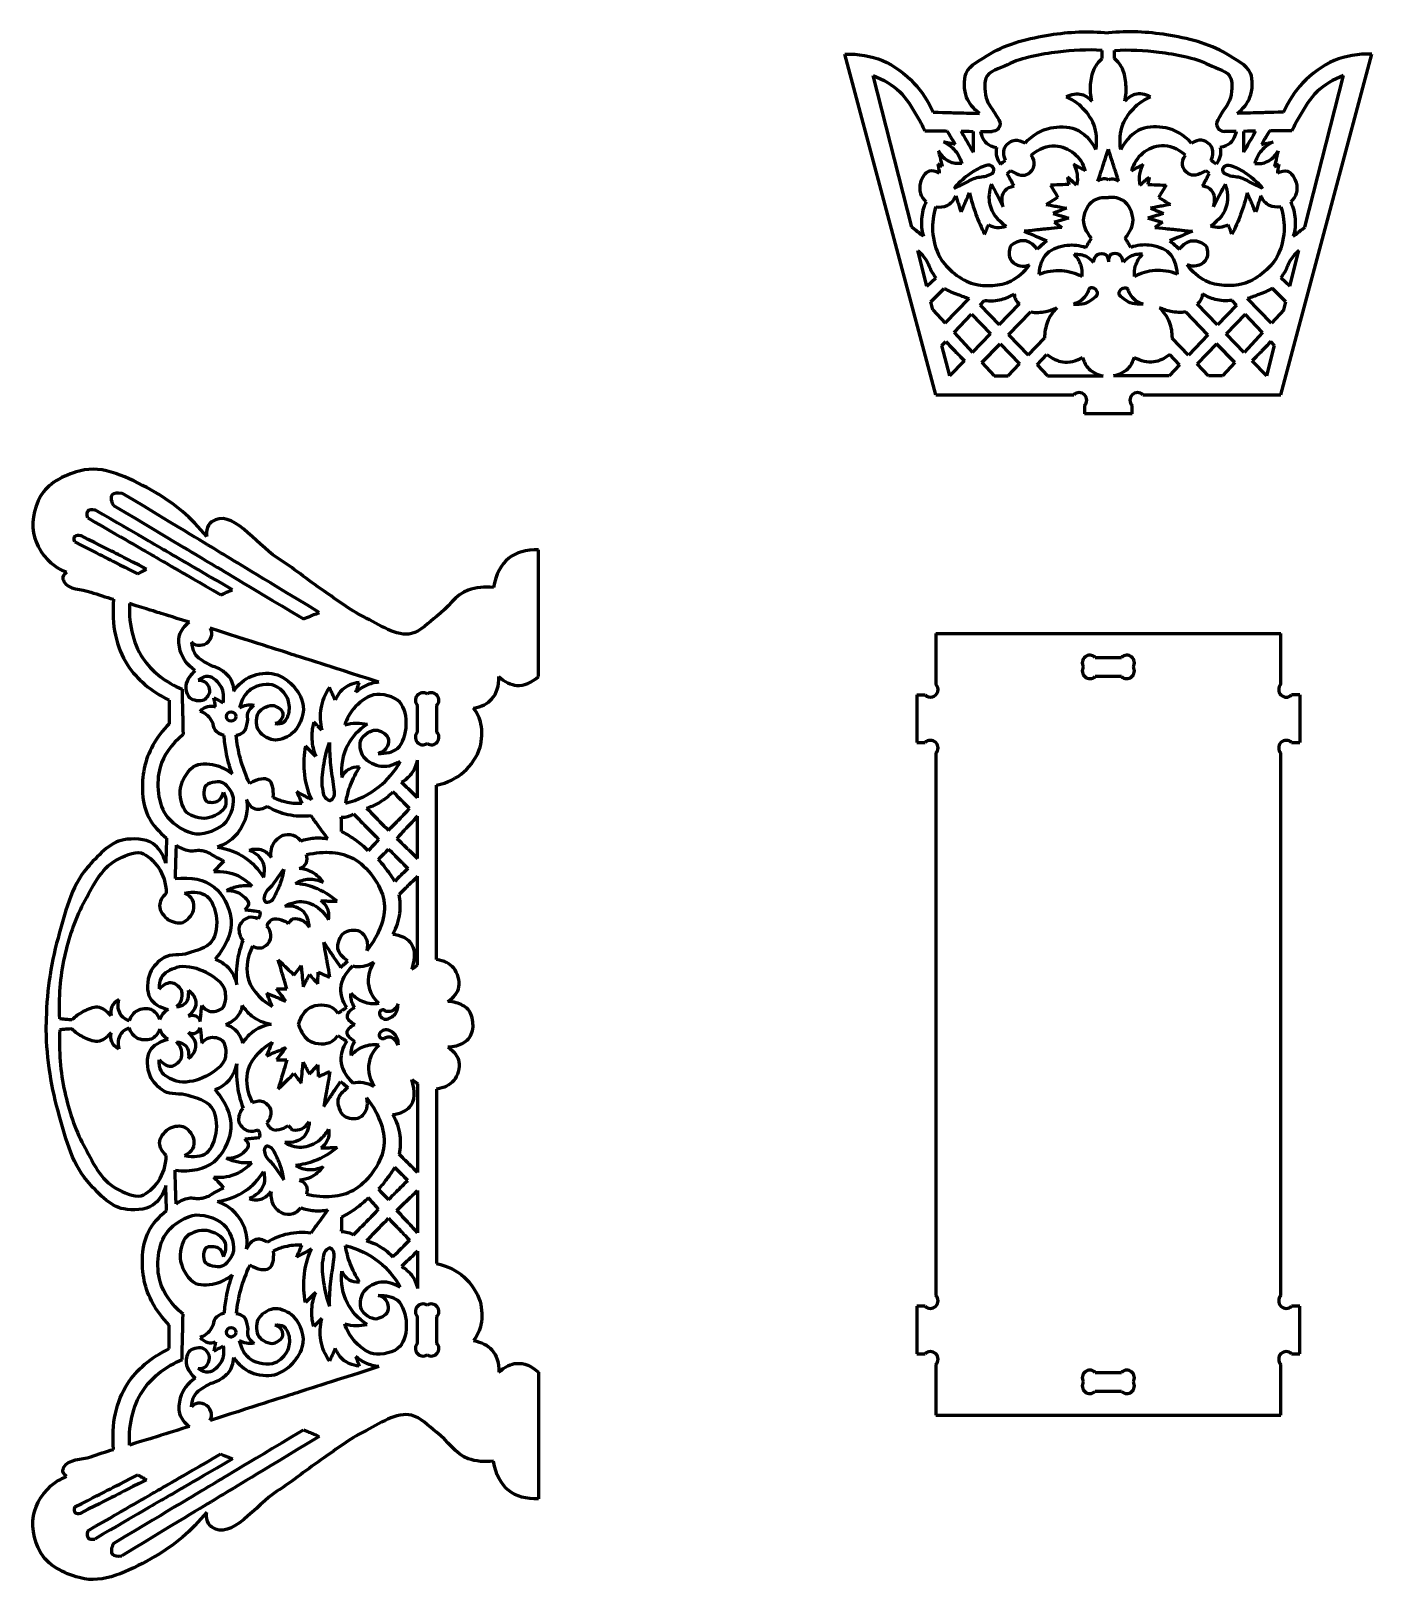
# Model space of a CAD drawing. Header units: millimetres. Extents: x -143 to 138, y -7 to 318.
import ezdxf

# ---------------------------------------------------------------- set-up
doc = ezdxf.new("R2010")
doc.units = ezdxf.units.MM
doc.linetypes.add('K5LT32771', pattern=[0])

msp = doc.modelspace()

# ---------------------------------------------------------------- linework, layer by layer
at = {"color": 30, "linetype": 'K5LT32771', "lineweight": 60, "true_color": 0xff8000}
for p, q in [((46.37, 242), (27.27, 313.49)), ((118.76, 242), (137.87, 313.49)), ((41.35, 277.19), (33.23, 308.98)), ((123.79, 277.19), (131.9, 308.98)), ((44.5, 264.84), (42.59, 272.3)), ((120.64, 264.84), (122.54, 272.3)), ((44.5, 264.84), (46.37, 266.58)), ((45.35, 261.5), (48.15, 264.35)), ((119.79, 261.5), (116.98, 264.35)), ((120.64, 264.84), (118.76, 266.58)), ((45.78, 259.81), (45.35, 261.5)), ((48.36, 257.04), (53.36, 262.21)), ((55.69, 260.85), (56.61, 261.83)), ((55.69, 260.85), (59.66, 256.67)), ((59.66, 256.67), (63.93, 261.07)), ((105.47, 256.67), (101.21, 261.07)), ((109.45, 260.85), (105.47, 256.67)), ((109.45, 260.85), (108.52, 261.83)), ((116.77, 257.04), (111.78, 262.21)), ((119.36, 259.81), (119.79, 261.5)), ((45.78, 259.81), (48.36, 257.04)), ((50.2, 255.06), (53.88, 258.95)), ((53.88, 258.95), (57.86, 254.82)), ((61.66, 254.58), (66.3, 259.39)), ((103.47, 254.58), (98.83, 259.39)), ((111.26, 258.95), (107.28, 254.82)), ((114.94, 255.06), (111.26, 258.95)), ((119.36, 259.81), (116.77, 257.04)), ((50.2, 255.06), (54.06, 250.91)), ((54.06, 250.91), (57.86, 254.82)), ((61.66, 254.58), (65.72, 250.31)), ((103.47, 254.58), (99.41, 250.31)), ((111.07, 250.91), (107.28, 254.82)), ((114.94, 255.06), (111.07, 250.91)), ((47.67, 252.39), (48.45, 253.22)), ((49.3, 246), (47.67, 252.39)), ((56.06, 248.76), (59.88, 252.73)), ((59.88, 252.73), (63.97, 248.48)), ((65.72, 250.31), (69.21, 253.92)), ((99.41, 250.31), (95.93, 253.92)), ((105.26, 252.73), (101.17, 248.48)), ((109.08, 248.76), (105.26, 252.73)), ((115.83, 246), (117.46, 252.39)), ((117.46, 252.39), (116.68, 253.22)), ((49.3, 246), (52.37, 249.16)), ((56.06, 248.76), (58.63, 246)), ((61.58, 246), (63.97, 248.48)), ((67.64, 248.3), (69.68, 250.49)), ((67.64, 248.3), (69.82, 246)), ((97.5, 248.3), (95.31, 246)), ((97.5, 248.3), (95.46, 250.49)), ((103.56, 246), (101.17, 248.48)), ((109.08, 248.76), (106.51, 246)), ((115.83, 246), (112.77, 249.16)), ((46.37, 242), (75.32, 242)), ((89.81, 242), (118.76, 242)), ((77.57, 239.75), (77.57, 238)), ((87.57, 238), (77.57, 238)), ((87.57, 238), (87.57, 239.75)), ((46.37, 191.92), (118.76, 191.92)), ((46.37, 191.92), (46.37, 181.29)), ((118.76, 181.29), (118.76, 191.92)), ((79.81, 186.91), (85.32, 186.91)), ((85.32, 182.93), (79.81, 182.93)), ((-62.32, 171.29), (-62.32, 176.8)), ((-58.33, 176.8), (-58.33, 171.29)), ((42.37, 179.05), (44.13, 179.05)), ((42.37, 179.05), (42.37, 169.05)), ((122.76, 179.05), (121.01, 179.05)), ((122.76, 179.05), (122.76, 169.05)), ((42.37, 169.05), (44.13, 169.05)), ((46.37, 169.05), (46.37, 169.05)), ((46.37, 169.05), (46.37, 169.05)), ((46.37, 166.8), (46.37, 53.05)), ((118.76, 53.05), (118.76, 166.8)), ((121.01, 169.05), (122.76, 169.05)), ((44.13, 50.8), (42.37, 50.8)), ((42.37, 50.8), (42.37, 40.8)), ((122.76, 50.8), (121.01, 50.8)), ((122.76, 40.8), (122.76, 50.8)), ((-62.32, 43.05), (-62.32, 48.56)), ((-58.33, 48.56), (-58.33, 43.05)), ((42.37, 40.8), (44.13, 40.8)), ((121.01, 40.8), (122.76, 40.8)), ((46.37, 38.56), (46.37, 27.92)), ((79.81, 36.91), (85.32, 36.91)), ((118.76, 27.92), (118.76, 38.56)), ((85.32, 32.92), (79.81, 32.92)), ((46.37, 27.92), (118.76, 27.92))]:
    msp.add_line(p, q, dxfattribs=at)
for centre in [(-101.44, 174.52), (-101.44, 45.33)]:
    msp.add_circle(centre, 1, dxfattribs=at)
for centre, start, end in [((76.45, 240.88), 315, 135), ((88.69, 240.88), 45, 225), ((78.69, 185.79), 45, 213.3157), ((86.45, 185.79), 326.6843, 135), ((78.69, 184.05), 146.6843, 315), ((86.45, 184.05), 225, 33.3157), ((-61.2, 177.92), 56.6843, 225), ((-59.45, 177.92), 315, 123.3157), ((45.25, 180.17), 224.9782, 45.0178), ((119.89, 180.17), 135, 315), ((-61.2, 170.17), 135, 303.3157), ((-59.45, 170.17), 236.6843, 45), ((45.25, 167.92), 315.0108, 135), ((119.89, 167.92), 45, 225), ((45.25, 51.93), 225, 44.9998), ((119.89, 51.93), 135, 315), ((-61.2, 49.68), 56.6843, 225), ((-59.45, 49.68), 315, 123.3157), ((-61.2, 41.93), 135, 303.3157), ((-59.45, 41.93), 236.6843, 45), ((45.25, 39.68), 315, 135), ((119.89, 39.68), 45, 225), ((78.69, 35.79), 45, 213.3157), ((86.45, 35.79), 326.6843, 135), ((78.69, 34.05), 146.6843, 315), ((86.45, 34.05), 225, 33.3157)]:
    msp.add_arc(centre, 1.59, start, end, dxfattribs=at)
for points, knots in [([(55.55, 301.05), (54.25, 302.04), (53.35, 303.18), (52.85, 304.46), (52.28, 305.94), (52.2, 308.08), (52.75, 309.48), (53.46, 311.28), (55.98, 312.41), (57.77, 313.53), (61.45, 315.82), (66.04, 316.81), (70.34, 317.53), (74.32, 318.2), (78.4, 318.34), (82.57, 317.94)], [0, 0, 0, 0, 1, 1, 1, 2, 2, 2, 3, 3, 3, 4, 4, 4, 5, 5, 5, 5]), ([(109.59, 301.05), (110.89, 302.04), (111.79, 303.18), (112.28, 304.46), (112.86, 305.94), (112.94, 308.08), (112.39, 309.48), (111.68, 311.28), (109.16, 312.41), (107.36, 313.53), (103.69, 315.82), (99.09, 316.81), (94.8, 317.53), (90.81, 318.2), (86.74, 318.34), (82.57, 317.94)], [0, 0, 0, 0, 1, 1, 1, 2, 2, 2, 3, 3, 3, 4, 4, 4, 5, 5, 5, 5]), ([(27.27, 313.49), (30.14, 313.59), (32.78, 313.13), (35.19, 312.13), (37.63, 311.12), (39.98, 309.35), (41.8, 307.42), (43.44, 305.68), (44.77, 303.64), (45.8, 301.31)], [0, 0, 0, 0, 1, 1, 1, 2, 2, 2, 3, 3, 3, 3]), ([(81.29, 314.28), (78.14, 314.46), (75.03, 314.34), (71.96, 313.93), (68.39, 313.44), (64.63, 312.85), (61.4, 311.26), (59.82, 310.48), (57.44, 309.95), (56.88, 308.41), (56.65, 307.79), (56.63, 306.97), (56.66, 306.26), (56.68, 305.41), (56.87, 304.54), (57.15, 303.74), (57.55, 302.61), (58.51, 301.71), (59.06, 300.62), (59.35, 300.03), (59.95, 299.39), (59.87, 298.79), (59.82, 298.42), (59.59, 297.94), (59.3, 297.68), (59.03, 297.43), (58.66, 297.29), (58.2, 297.24)], [0, 0, 0, 0, 1, 1, 1, 2, 2, 2, 3, 3, 3, 4, 4, 4, 5, 5, 5, 6, 6, 6, 7, 7, 7, 8, 8, 8, 9, 9, 9, 9]), ([(83.85, 314.28), (87, 314.46), (90.11, 314.34), (93.17, 313.93), (96.75, 313.44), (100.51, 312.85), (103.73, 311.26), (105.31, 310.48), (107.69, 309.95), (108.26, 308.41), (108.49, 307.79), (108.5, 306.97), (108.48, 306.26), (108.45, 305.41), (108.27, 304.54), (107.98, 303.74), (107.58, 302.61), (106.63, 301.71), (106.08, 300.62), (105.78, 300.03), (105.18, 299.39), (105.26, 298.79), (105.32, 298.42), (105.54, 297.94), (105.83, 297.68), (106.11, 297.43), (106.48, 297.29), (106.94, 297.24)], [0, 0, 0, 0, 1, 1, 1, 2, 2, 2, 3, 3, 3, 4, 4, 4, 5, 5, 5, 6, 6, 6, 7, 7, 7, 8, 8, 8, 9, 9, 9, 9]), ([(137.87, 313.49), (135, 313.59), (132.36, 313.13), (129.95, 312.13), (127.51, 311.12), (125.16, 309.35), (123.33, 307.42), (121.69, 305.68), (120.36, 303.64), (119.33, 301.31)], [0, 0, 0, 0, 1, 1, 1, 2, 2, 2, 3, 3, 3, 3]), ([(79.09, 303.6), (78.84, 304.78), (78.77, 305.94), (78.86, 307.09), (78.95, 308.2), (79.12, 309.39), (79.61, 310.38), (80, 311.19), (80.55, 311.92), (81.26, 312.58)], [0, 0, 0, 0, 1, 1, 1, 2, 2, 2, 3, 3, 3, 3]), ([(86.05, 303.6), (86.29, 304.78), (86.37, 305.94), (86.27, 307.09), (86.18, 308.2), (86.01, 309.39), (85.53, 310.38), (85.14, 311.19), (84.58, 311.92), (83.87, 312.58)], [0, 0, 0, 0, 1, 1, 1, 2, 2, 2, 3, 3, 3, 3]), ([(33.23, 308.98), (35.38, 308.18), (37.23, 307.06), (38.78, 305.62), (40.3, 304.21), (41.4, 302.27), (42.47, 300.44), (43.04, 299.46), (43.57, 298.45), (44.06, 297.42)], [0, 0, 0, 0, 1, 1, 1, 2, 2, 2, 3, 3, 3, 3]), ([(131.9, 308.98), (129.76, 308.18), (127.91, 307.06), (126.36, 305.62), (124.84, 304.21), (123.74, 302.27), (122.67, 300.44), (122.09, 299.46), (121.56, 298.45), (121.08, 297.42)], [0, 0, 0, 0, 1, 1, 1, 2, 2, 2, 3, 3, 3, 3]), ([(73.69, 304.52), (74.89, 305.13), (75.99, 305.29), (76.98, 305.01), (77.74, 304.8), (78.44, 304.33), (79.09, 303.6)], [0, 0, 0, 0, 1, 1, 1, 2, 2, 2, 2]), ([(79.98, 293.49), (80.27, 295.39), (80.11, 297.13), (79.51, 298.71), (78.97, 300.11), (77.96, 301.49), (76.84, 302.52), (75.94, 303.34), (74.89, 304.01), (73.69, 304.52)], [0, 0, 0, 0, 1, 1, 1, 2, 2, 2, 3, 3, 3, 3]), ([(85.16, 293.49), (84.87, 295.39), (85.02, 297.13), (85.63, 298.71), (86.17, 300.11), (87.18, 301.49), (88.3, 302.52), (89.2, 303.34), (90.25, 304.01), (91.44, 304.52)], [0, 0, 0, 0, 1, 1, 1, 2, 2, 2, 3, 3, 3, 3]), ([(91.44, 304.52), (90.24, 305.13), (89.15, 305.29), (88.15, 305.01), (87.39, 304.8), (86.69, 304.33), (86.05, 303.6)], [0, 0, 0, 0, 1, 1, 1, 2, 2, 2, 2]), ([(55.77, 297.27), (55.95, 296.23), (56.36, 295.42), (56.99, 294.84), (57.52, 294.35), (58.22, 294.03), (59.09, 293.88)], [0, 0, 0, 0, 1, 1, 1, 2, 2, 2, 2]), ([(65.09, 294.8), (66.73, 296.52), (68.52, 297.59), (70.48, 298.01), (72.09, 298.36), (74.15, 298.35), (75.65, 297.74), (77.4, 297.03), (78.85, 295.61), (79.98, 293.49)], [0, 0, 0, 0, 1, 1, 1, 2, 2, 2, 3, 3, 3, 3]), ([(100.05, 294.8), (98.41, 296.52), (96.61, 297.59), (94.66, 298.01), (93.04, 298.36), (90.98, 298.35), (89.49, 297.74), (87.73, 297.03), (86.29, 295.61), (85.16, 293.49)], [0, 0, 0, 0, 1, 1, 1, 2, 2, 2, 3, 3, 3, 3]), ([(109.36, 297.27), (109.18, 296.23), (108.78, 295.42), (108.15, 294.84), (107.61, 294.35), (106.91, 294.03), (106.05, 293.88)], [0, 0, 0, 0, 1, 1, 1, 2, 2, 2, 2]), ([(51.83, 290.54), (50.86, 290.45), (50, 290.58), (49.25, 290.93), (48.33, 291.36), (47.57, 292.12), (46.97, 293.21)], [0, 0, 0, 0, 1, 1, 1, 2, 2, 2, 2]), ([(47.99, 295.07), (49.13, 294.53), (50.05, 293.8), (50.72, 292.89), (51.22, 292.21), (51.59, 291.42), (51.83, 290.54)], [0, 0, 0, 0, 1, 1, 1, 2, 2, 2, 2]), ([(59.09, 293.88), (58.96, 293.18), (58.98, 292.53), (59.16, 291.92), (59.32, 291.39), (59.59, 290.9), (59.97, 290.43)], [0, 0, 0, 0, 1, 1, 1, 2, 2, 2, 2]), ([(60.98, 291.19), (60.54, 292.36), (60.53, 293.31), (60.93, 294.03), (61.3, 294.68), (62.28, 295.36), (63.04, 295.44), (63.68, 295.51), (64.36, 295.3), (65.09, 294.8)], [0, 0, 0, 0, 1, 1, 1, 2, 2, 2, 3, 3, 3, 3]), ([(66.4, 292.3), (68.08, 293.7), (69.77, 294.35), (71.44, 294.26), (72.76, 294.19), (74.35, 293.52), (75.39, 292.66), (76.46, 291.77), (77.24, 290.55), (77.73, 288.98)], [0, 0, 0, 0, 1, 1, 1, 2, 2, 2, 3, 3, 3, 3]), ([(98.74, 292.3), (97.05, 293.7), (95.37, 294.35), (93.69, 294.26), (92.37, 294.19), (90.79, 293.52), (89.75, 292.66), (88.68, 291.77), (87.9, 290.55), (87.4, 288.98)], [0, 0, 0, 0, 1, 1, 1, 2, 2, 2, 3, 3, 3, 3]), ([(104.15, 291.19), (104.59, 292.36), (104.61, 293.31), (104.2, 294.03), (103.84, 294.68), (102.86, 295.36), (102.1, 295.44), (101.46, 295.51), (100.77, 295.3), (100.05, 294.8)], [0, 0, 0, 0, 1, 1, 1, 2, 2, 2, 3, 3, 3, 3]), ([(106.05, 293.88), (106.18, 293.18), (106.15, 292.53), (105.97, 291.92), (105.82, 291.39), (105.55, 290.9), (105.17, 290.43)], [0, 0, 0, 0, 1, 1, 1, 2, 2, 2, 2]), ([(117.15, 295.07), (116, 294.53), (115.09, 293.8), (114.42, 292.89), (113.91, 292.21), (113.54, 291.42), (113.3, 290.54)], [0, 0, 0, 0, 1, 1, 1, 2, 2, 2, 2]), ([(113.3, 290.54), (114.27, 290.45), (115.13, 290.58), (115.88, 290.93), (116.81, 291.36), (117.57, 292.12), (118.16, 293.21)], [0, 0, 0, 0, 1, 1, 1, 2, 2, 2, 2]), ([(50.2, 285.33), (51.08, 286.38), (52.06, 287.3), (53.14, 288.09), (54.08, 288.77), (55.09, 289.47), (56.2, 289.84), (56.66, 289.99), (57.19, 290.31), (57.62, 290.2), (57.93, 290.12), (58.36, 289.88), (58.48, 289.6), (58.59, 289.35), (58.53, 288.9), (58.39, 288.65), (58.21, 288.31), (57.64, 288.2), (57.24, 288.03), (56.43, 287.69), (55.48, 287.78), (54.65, 287.5), (53.84, 287.21), (53.09, 286.72), (52.31, 286.34), (51.61, 286), (50.91, 285.66), (50.2, 285.33)], [0, 0, 0, 0, 1, 1, 1, 2, 2, 2, 3, 3, 3, 4, 4, 4, 5, 5, 5, 6, 6, 6, 7, 7, 7, 8, 8, 8, 9, 9, 9, 9]), ([(62.12, 289.04), (63.67, 288.04), (64.88, 287.83), (65.77, 288.38), (66.31, 288.72), (66.92, 289.56), (67.02, 290.22), (67.12, 290.87), (66.91, 291.56), (66.4, 292.3)], [0, 0, 0, 0, 1, 1, 1, 2, 2, 2, 3, 3, 3, 3]), ([(75.27, 290.43), (75.65, 289.74), (75.9, 289.03), (76.01, 288.29), (76.12, 287.55), (76.09, 286.79), (75.92, 286.01)], [0, 0, 0, 0, 1, 1, 1, 2, 2, 2, 2]), ([(89.87, 290.43), (89.48, 289.74), (89.23, 289.03), (89.12, 288.29), (89.01, 287.55), (89.04, 286.79), (89.21, 286.01)], [0, 0, 0, 0, 1, 1, 1, 2, 2, 2, 2]), ([(103.01, 289.04), (101.47, 288.04), (100.25, 287.83), (99.36, 288.38), (98.83, 288.72), (98.21, 289.56), (98.12, 290.22), (98.02, 290.87), (98.23, 291.56), (98.74, 292.3)], [0, 0, 0, 0, 1, 1, 1, 2, 2, 2, 3, 3, 3, 3]), ([(114.93, 285.33), (114.05, 286.38), (113.07, 287.3), (112, 288.09), (111.05, 288.77), (110.04, 289.47), (108.94, 289.84), (108.48, 289.99), (107.95, 290.31), (107.51, 290.2), (107.21, 290.12), (106.77, 289.88), (106.65, 289.6), (106.54, 289.35), (106.61, 288.9), (106.74, 288.65), (106.93, 288.31), (107.5, 288.2), (107.9, 288.03), (108.7, 287.69), (109.66, 287.78), (110.48, 287.5), (111.3, 287.21), (112.04, 286.72), (112.83, 286.34), (113.53, 286), (114.23, 285.66), (114.93, 285.33)], [0, 0, 0, 0, 1, 1, 1, 2, 2, 2, 3, 3, 3, 4, 4, 4, 5, 5, 5, 6, 6, 6, 7, 7, 7, 8, 8, 8, 9, 9, 9, 9]), ([(47.11, 288.54), (46.29, 288.96), (45.58, 289.1), (44.98, 288.93), (44.15, 288.71), (43.41, 287.47), (43.15, 286.56), (42.95, 285.87), (42.94, 284.98), (43.15, 284.28), (43.35, 283.63), (43.74, 283.02), (44.31, 282.48)], [0, 0, 0, 0, 1, 1, 1, 2, 2, 2, 3, 3, 3, 4, 4, 4, 4]), ([(82.57, 287.14), (82.1, 287.34), (81.67, 287.39), (81.26, 287.29), (80.96, 287.21), (80.67, 287.05), (80.4, 286.81)], [0, 0, 0, 0, 1, 1, 1, 2, 2, 2, 2]), ([(82.57, 287.14), (83.03, 287.34), (83.47, 287.39), (83.87, 287.29), (84.17, 287.21), (84.46, 287.05), (84.73, 286.81)], [0, 0, 0, 0, 1, 1, 1, 2, 2, 2, 2]), ([(118.03, 288.54), (118.85, 288.96), (119.56, 289.1), (120.15, 288.93), (120.98, 288.71), (121.72, 287.47), (121.98, 286.56), (122.18, 285.87), (122.2, 284.98), (121.98, 284.28), (121.79, 283.63), (121.4, 283.02), (120.82, 282.48)], [0, 0, 0, 0, 1, 1, 1, 2, 2, 2, 3, 3, 3, 4, 4, 4, 4]), ([(46.37, 281.46), (47.29, 281.32), (48.08, 281.41), (48.76, 281.74), (49.51, 282.11), (50.12, 282.77), (50.57, 283.73)], [0, 0, 0, 0, 1, 1, 1, 2, 2, 2, 2]), ([(53.45, 284.41), (53.81, 282.86), (54.27, 281.35), (54.81, 279.87), (55.33, 278.45), (55.94, 277.05), (56.62, 275.69)], [0, 0, 0, 0, 1, 1, 1, 2, 2, 2, 2]), ([(58.07, 286.24), (57.51, 284.68), (57.39, 283.23), (57.7, 281.92), (58.11, 280.2), (59.25, 278.7), (61.13, 277.41)], [0, 0, 0, 0, 1, 1, 1, 2, 2, 2, 2]), ([(60.53, 281.47), (60.11, 283.02), (60.25, 284.16), (60.95, 284.91), (61.36, 285.36), (61.97, 285.67), (62.79, 285.83)], [0, 0, 0, 0, 1, 1, 1, 2, 2, 2, 2]), ([(79.04, 274.91), (77.93, 276.18), (77.37, 277.44), (77.38, 278.68), (77.38, 280.05), (78.29, 282), (79.45, 282.75), (80.26, 283.27), (81.3, 283.5), (82.57, 283.43)], [0, 0, 0, 0, 1, 1, 1, 2, 2, 2, 3, 3, 3, 3]), ([(86.1, 274.91), (87.21, 276.18), (87.76, 277.44), (87.76, 278.68), (87.75, 280.05), (86.84, 282), (85.68, 282.75), (84.87, 283.27), (83.83, 283.5), (82.57, 283.43)], [0, 0, 0, 0, 1, 1, 1, 2, 2, 2, 3, 3, 3, 3]), ([(104.61, 281.47), (105.03, 283.02), (104.89, 284.16), (104.19, 284.91), (103.77, 285.36), (103.16, 285.67), (102.35, 285.83)], [0, 0, 0, 0, 1, 1, 1, 2, 2, 2, 2]), ([(107.06, 286.24), (107.62, 284.68), (107.75, 283.23), (107.43, 281.92), (107.03, 280.2), (105.89, 278.7), (104, 277.41)], [0, 0, 0, 0, 1, 1, 1, 2, 2, 2, 2]), ([(111.69, 284.41), (111.32, 282.86), (110.87, 281.35), (110.32, 279.87), (109.8, 278.45), (109.2, 277.05), (108.51, 275.69)], [0, 0, 0, 0, 1, 1, 1, 2, 2, 2, 2]), ([(118.76, 281.46), (117.85, 281.32), (117.05, 281.41), (116.38, 281.74), (115.62, 282.11), (115.02, 282.77), (114.57, 283.73)], [0, 0, 0, 0, 1, 1, 1, 2, 2, 2, 2]), ([(44.31, 282.48), (43.78, 281.32), (43.47, 280.14), (43.37, 278.94), (43.28, 277.74), (43.41, 276.52), (43.77, 275.28)], [0, 0, 0, 0, 1, 1, 1, 2, 2, 2, 2]), ([(46.37, 281.46), (45.82, 279.73), (45.6, 278.02), (45.7, 276.34), (45.82, 274.48), (46.35, 272.44), (47.24, 270.87), (48.66, 268.38), (51.64, 266.05), (54.34, 265.31), (56.69, 264.67), (59.93, 264.8), (62.16, 265.91), (63.62, 266.64), (64.91, 267.77), (66.05, 269.29)], [0, 0, 0, 0, 1, 1, 1, 2, 2, 2, 3, 3, 3, 4, 4, 4, 5, 5, 5, 5]), ([(118.76, 281.46), (119.31, 279.73), (119.54, 278.02), (119.43, 276.34), (119.31, 274.48), (118.78, 272.44), (117.89, 270.87), (116.48, 268.38), (113.5, 266.05), (110.8, 265.31), (108.45, 264.67), (105.2, 264.8), (102.98, 265.91), (101.52, 266.64), (100.22, 267.77), (99.09, 269.29)], [0, 0, 0, 0, 1, 1, 1, 2, 2, 2, 3, 3, 3, 4, 4, 4, 5, 5, 5, 5]), ([(120.82, 282.48), (121.36, 281.32), (121.67, 280.14), (121.76, 278.94), (121.85, 277.74), (121.72, 276.52), (121.37, 275.28)], [0, 0, 0, 0, 1, 1, 1, 2, 2, 2, 2]), ([(57.42, 277.67), (58.01, 277.37), (58.6, 277.19), (59.2, 277.14), (59.84, 277.09), (60.48, 277.18), (61.13, 277.41)], [0, 0, 0, 0, 1, 1, 1, 2, 2, 2, 2]), ([(107.71, 277.67), (107.13, 277.37), (106.53, 277.19), (105.93, 277.14), (105.3, 277.09), (104.66, 277.18), (104, 277.41)], [0, 0, 0, 0, 1, 1, 1, 2, 2, 2, 2]), ([(67.61, 272.6), (66.76, 273.69), (65.87, 274.27), (64.94, 274.35), (64.01, 274.43), (62.44, 273.82), (62.01, 273.04), (61.64, 272.38), (61.67, 271), (62.09, 270.31), (62.46, 269.72), (63.36, 269.18), (64.08, 269.04), (64.69, 268.92), (65.35, 269), (66.05, 269.29)], [0, 0, 0, 0, 1, 1, 1, 2, 2, 2, 3, 3, 3, 4, 4, 4, 5, 5, 5, 5]), ([(68.06, 267.31), (68.18, 269.23), (68.75, 270.69), (69.78, 271.71), (70.76, 272.68), (72.52, 273.23), (73.96, 273.4), (75.22, 273.55), (76.52, 273.4), (77.85, 272.95)], [0, 0, 0, 0, 1, 1, 1, 2, 2, 2, 3, 3, 3, 3]), ([(97.08, 267.31), (96.95, 269.23), (96.38, 270.69), (95.36, 271.71), (94.37, 272.68), (92.62, 273.23), (91.17, 273.4), (89.92, 273.55), (88.62, 273.4), (87.28, 272.95)], [0, 0, 0, 0, 1, 1, 1, 2, 2, 2, 3, 3, 3, 3]), ([(97.52, 272.6), (98.37, 273.69), (99.26, 274.27), (100.19, 274.35), (101.13, 274.43), (102.7, 273.82), (103.13, 273.04), (103.5, 272.38), (103.47, 271), (103.04, 270.31), (102.67, 269.72), (101.78, 269.18), (101.05, 269.04), (100.44, 268.92), (99.79, 269), (99.09, 269.29)], [0, 0, 0, 0, 1, 1, 1, 2, 2, 2, 3, 3, 3, 4, 4, 4, 5, 5, 5, 5]), ([(42.59, 272.3), (43.32, 271.66), (43.93, 270.96), (44.43, 270.17), (44.84, 269.51), (45.04, 268.72), (45.42, 268.04), (45.71, 267.53), (46.03, 267.05), (46.37, 266.58)], [0, 0, 0, 0, 1, 1, 1, 2, 2, 2, 3, 3, 3, 3]), ([(75.38, 271.51), (76.36, 271.57), (77.24, 271.4), (78.01, 271), (78.54, 270.72), (79.03, 270.33), (79.46, 269.84)], [0, 0, 0, 0, 1, 1, 1, 2, 2, 2, 2]), ([(77.06, 266.84), (77.15, 267.65), (77.08, 268.41), (76.86, 269.11), (76.6, 269.99), (76.1, 270.79), (75.38, 271.51)], [0, 0, 0, 0, 1, 1, 1, 2, 2, 2, 2]), ([(79.46, 269.84), (79.58, 270.62), (79.86, 271.15), (80.31, 271.42), (80.73, 271.67), (81.63, 271.73), (82.01, 271.47), (82.38, 271.21), (82.56, 270.69), (82.57, 269.91)], [0, 0, 0, 0, 1, 1, 1, 2, 2, 2, 3, 3, 3, 3]), ([(85.67, 269.84), (85.55, 270.62), (85.27, 271.15), (84.83, 271.42), (84.41, 271.67), (83.5, 271.73), (83.12, 271.47), (82.76, 271.21), (82.57, 270.69), (82.57, 269.91)], [0, 0, 0, 0, 1, 1, 1, 2, 2, 2, 3, 3, 3, 3]), ([(89.76, 271.51), (88.78, 271.57), (87.9, 271.4), (87.13, 271), (86.59, 270.72), (86.11, 270.33), (85.67, 269.84)], [0, 0, 0, 0, 1, 1, 1, 2, 2, 2, 2]), ([(88.07, 266.84), (87.99, 267.65), (88.06, 268.41), (88.27, 269.11), (88.54, 269.99), (89.03, 270.79), (89.76, 271.51)], [0, 0, 0, 0, 1, 1, 1, 2, 2, 2, 2]), ([(122.54, 272.3), (121.81, 271.66), (121.2, 270.96), (120.71, 270.17), (120.29, 269.51), (120.1, 268.72), (119.71, 268.04), (119.43, 267.53), (119.11, 267.05), (118.76, 266.58)], [0, 0, 0, 0, 1, 1, 1, 2, 2, 2, 3, 3, 3, 3]), ([(68.06, 267.31), (69.67, 267.94), (71.26, 268.2), (72.83, 268.08), (74.26, 267.98), (75.67, 267.56), (77.06, 266.84)], [0, 0, 0, 0, 1, 1, 1, 2, 2, 2, 2]), ([(97.08, 267.31), (95.46, 267.94), (93.87, 268.2), (92.3, 268.08), (90.87, 267.98), (89.46, 267.56), (88.07, 266.84)], [0, 0, 0, 0, 1, 1, 1, 2, 2, 2, 2]), ([(48.15, 264.35), (49.05, 263.77), (50.02, 263.47), (50.98, 263.09), (51.76, 262.77), (52.55, 262.48), (53.36, 262.21)], [0, 0, 0, 0, 1, 1, 1, 2, 2, 2, 2]), ([(75.28, 261.04), (76.07, 261.28), (76.74, 261.67), (77.29, 262.19), (77.68, 262.58), (77.99, 263.08), (78.27, 263.56), (78.43, 263.84), (78.47, 264.28), (78.7, 264.42), (78.93, 264.55), (79.42, 264.47), (79.68, 264.33), (80, 264.15), (80.32, 263.6), (80.32, 263.26), (80.32, 262.83), (79.65, 262.39), (79.25, 262.07), (78.22, 261.24), (76.9, 260.89), (75.28, 261.04)], [0, 0, 0, 0, 1, 1, 1, 2, 2, 2, 3, 3, 3, 4, 4, 4, 5, 5, 5, 6, 6, 6, 7, 7, 7, 7]), ([(89.86, 261.04), (89.06, 261.28), (88.39, 261.67), (87.85, 262.19), (87.45, 262.58), (87.15, 263.08), (86.87, 263.56), (86.71, 263.84), (86.67, 264.28), (86.44, 264.42), (86.2, 264.55), (85.71, 264.47), (85.46, 264.33), (85.13, 264.15), (84.81, 263.6), (84.82, 263.26), (84.82, 262.83), (85.48, 262.39), (85.88, 262.07), (86.91, 261.24), (88.24, 260.89), (89.86, 261.04)], [0, 0, 0, 0, 1, 1, 1, 2, 2, 2, 3, 3, 3, 4, 4, 4, 5, 5, 5, 6, 6, 6, 7, 7, 7, 7]), ([(116.98, 264.35), (116.08, 263.77), (115.11, 263.47), (114.16, 263.09), (113.37, 262.77), (112.58, 262.48), (111.78, 262.21)], [0, 0, 0, 0, 1, 1, 1, 2, 2, 2, 2]), ([(56.61, 261.83), (57.86, 261.67), (59.05, 261.74), (60.18, 262.04), (61.1, 262.27), (61.98, 262.66), (62.83, 263.2)], [0, 0, 0, 0, 1, 1, 1, 2, 2, 2, 2]), ([(62.83, 263.2), (62.84, 262.78), (62.94, 262.4), (63.1, 262.06), (63.29, 261.68), (63.56, 261.35), (63.93, 261.07)], [0, 0, 0, 0, 1, 1, 1, 2, 2, 2, 2]), ([(102.31, 263.2), (102.29, 262.78), (102.2, 262.4), (102.03, 262.06), (101.85, 261.68), (101.57, 261.35), (101.21, 261.07)], [0, 0, 0, 0, 1, 1, 1, 2, 2, 2, 2]), ([(108.52, 261.83), (107.28, 261.67), (106.09, 261.74), (104.95, 262.04), (104.03, 262.27), (103.15, 262.66), (102.31, 263.2)], [0, 0, 0, 0, 1, 1, 1, 2, 2, 2, 2]), ([(66.3, 259.39), (67.39, 259.25), (68.43, 259.28), (69.45, 259.49), (70.26, 259.65), (71.04, 259.92), (71.8, 260.29)], [0, 0, 0, 0, 1, 1, 1, 2, 2, 2, 2]), ([(71.8, 260.29), (70.9, 259.39), (70.24, 258.39), (69.8, 257.3), (69.39, 256.26), (69.19, 255.14), (69.21, 253.92)], [0, 0, 0, 0, 1, 1, 1, 2, 2, 2, 2]), ([(98.83, 259.39), (97.75, 259.25), (96.7, 259.28), (95.68, 259.49), (94.88, 259.65), (94.1, 259.92), (93.33, 260.29)], [0, 0, 0, 0, 1, 1, 1, 2, 2, 2, 2]), ([(93.33, 260.29), (94.23, 259.39), (94.9, 258.39), (95.33, 257.3), (95.74, 256.26), (95.94, 255.14), (95.93, 253.92)], [0, 0, 0, 0, 1, 1, 1, 2, 2, 2, 2]), ([(69.68, 250.49), (70.75, 249.6), (71.86, 249.07), (73.02, 248.92), (74.35, 248.74), (75.73, 249.06), (77.16, 249.86)], [0, 0, 0, 0, 1, 1, 1, 2, 2, 2, 2]), ([(77.16, 249.86), (77.44, 248.89), (77.89, 248.09), (78.5, 247.47), (79.24, 246.72), (80.23, 246.23), (81.47, 246)], [0, 0, 0, 0, 1, 1, 1, 2, 2, 2, 2]), ([(87.98, 249.86), (87.7, 248.89), (87.25, 248.09), (86.64, 247.47), (85.89, 246.72), (84.9, 246.23), (83.67, 246)], [0, 0, 0, 0, 1, 1, 1, 2, 2, 2, 2]), ([(95.46, 250.49), (94.38, 249.6), (93.27, 249.07), (92.12, 248.92), (90.79, 248.74), (89.41, 249.06), (87.98, 249.86)], [0, 0, 0, 0, 1, 1, 1, 2, 2, 2, 2]), ([(-106.56, 212.27), (-109.74, 216.18), (-113.37, 219.28), (-117.44, 221.58), (-121.83, 224.07), (-127.47, 227.12), (-132.16, 226.25), (-135.13, 225.69), (-139.04, 224.04), (-140.82, 221.63), (-142.42, 219.48), (-143.41, 215.73), (-142.92, 213.07), (-142.47, 210.57), (-140.63, 207.64), (-138.41, 206.1), (-137.67, 205.58), (-136.85, 205.15), (-135.95, 204.81)], [0, 0, 0, 0, 1, 1, 1, 2, 2, 2, 3, 3, 3, 4, 4, 4, 5, 5, 5, 6, 6, 6, 6]), ([(-126.13, 218.81), (-126.63, 219.92), (-126.69, 220.67), (-126.32, 221.09), (-125.99, 221.45), (-125.34, 221.56), (-124.35, 221.4)], [0, 0, 0, 0, 1, 1, 1, 2, 2, 2, 2]), ([(-46.38, 201.59), (-48.31, 201.79), (-50.09, 201.61), (-51.71, 201.06), (-54.33, 200.17), (-56.02, 197.2), (-58.33, 195.48), (-60.03, 194.22), (-61.74, 192.41), (-63.58, 191.92), (-66.67, 191.12), (-70.47, 193.86), (-73.62, 195.42), (-76.59, 196.89), (-79.25, 199.01), (-82.01, 200.89), (-85.34, 203.14), (-88.46, 205.73), (-91.85, 207.89), (-96.22, 210.67), (-101.45, 218.42), (-105.52, 215.35), (-105.64, 215.25), (-105.78, 215.15), (-105.9, 215.04), (-106.36, 214.59), (-106.56, 213.84), (-106.61, 213.2), (-106.64, 212.9), (-106.62, 212.59), (-106.56, 212.27)], [0, 0, 0, 0, 1, 1, 1, 2, 2, 2, 3, 3, 3, 4, 4, 4, 5, 5, 5, 6, 6, 6, 7, 7, 7, 8, 8, 8, 9, 9, 9, 10, 10, 10, 10]), ([(-131.52, 216.19), (-131.72, 216.9), (-131.69, 217.4), (-131.42, 217.68), (-131.17, 217.95), (-130.71, 218.02), (-130.04, 217.91)], [0, 0, 0, 0, 1, 1, 1, 2, 2, 2, 2]), ([(-134.25, 211.18), (-134.4, 211.77), (-134.36, 212.17), (-134.13, 212.38), (-133.92, 212.59), (-133.53, 212.62), (-132.96, 212.47)], [0, 0, 0, 0, 1, 1, 1, 2, 2, 2, 2]), ([(-36.93, 209.5), (-39.55, 209.55), (-41.64, 208.96), (-43.2, 207.72), (-44.86, 206.41), (-45.91, 204.37), (-46.38, 201.59)], [0, 0, 0, 0, 1, 1, 1, 2, 2, 2, 2]), ([(-135.95, 204.81), (-136.53, 204.28), (-136.8, 203.87), (-136.72, 203.38), (-136.69, 203.2), (-136.58, 203.01), (-136.5, 202.85), (-135.64, 201.08), (-132.79, 201.29), (-130.89, 200.63), (-129.32, 200.07), (-127.72, 199.57), (-126.11, 199.12)], [0, 0, 0, 0, 1, 1, 1, 2, 2, 2, 3, 3, 3, 4, 4, 4, 4]), ([(-126.11, 199.12), (-126.56, 193.67), (-125.58, 189.08), (-123.17, 185.35), (-121.21, 182.32), (-118.3, 179.86), (-114.45, 177.96)], [0, 0, 0, 0, 1, 1, 1, 2, 2, 2, 2]), ([(-122.76, 198.2), (-122.93, 193.36), (-121.86, 189.35), (-119.54, 186.18), (-117.71, 183.68), (-115.11, 181.7), (-111.74, 180.24)], [0, 0, 0, 0, 1, 1, 1, 2, 2, 2, 2]), ([(-108.95, 184.15), (-110.61, 185.33), (-111.67, 186.72), (-112.12, 188.33), (-112.39, 189.34), (-112.54, 190.62), (-112.24, 191.6), (-111.93, 192.61), (-111.25, 193.52), (-110.2, 194.3)], [0, 0, 0, 0, 1, 1, 1, 2, 2, 2, 3, 3, 3, 3]), ([(-105.81, 193.02), (-105.54, 192.32), (-105.49, 191.7), (-105.66, 191.15), (-105.85, 190.54), (-106.48, 189.85), (-107.07, 189.59), (-107.57, 189.38), (-108.3, 189.33), (-108.83, 189.52), (-109.16, 189.64), (-109.46, 189.85), (-109.74, 190.14)], [0, 0, 0, 0, 1, 1, 1, 2, 2, 2, 3, 3, 3, 4, 4, 4, 4]), ([(-109.74, 190.14), (-109.7, 189.27), (-109.51, 188.52), (-109.15, 187.86), (-108.58, 186.82), (-107.3, 186.16), (-106.23, 185.54), (-105.43, 185.07), (-104.45, 184.9), (-103.68, 184.4), (-103.05, 183.99), (-102.39, 183.51), (-101.95, 182.93), (-101.32, 182.09), (-100.97, 181.06), (-100.89, 179.85)], [0, 0, 0, 0, 1, 1, 1, 2, 2, 2, 3, 3, 3, 4, 4, 4, 5, 5, 5, 5]), ([(-108.37, 182.14), (-107.68, 182.15), (-107.14, 182), (-106.75, 181.68), (-106.3, 181.31), (-105.95, 180.49), (-105.96, 179.92), (-105.97, 179.25), (-106.59, 178.29), (-107.14, 177.97), (-107.86, 177.56), (-109.47, 177.84), (-110.09, 178.42), (-110.64, 178.92), (-110.95, 180.11), (-110.88, 180.94), (-110.83, 181.61), (-110.45, 182.34), (-110.06, 182.93), (-109.76, 183.38), (-109.39, 183.79), (-108.95, 184.15)], [0, 0, 0, 0, 1, 1, 1, 2, 2, 2, 3, 3, 3, 4, 4, 4, 5, 5, 5, 6, 6, 6, 7, 7, 7, 7]), ([(-103.1, 177.4), (-102.94, 178.62), (-103.01, 179.77), (-103.49, 180.68), (-104, 181.64), (-105.19, 182.88), (-106.23, 182.93), (-106.89, 182.95), (-107.6, 182.69), (-108.37, 182.14)], [0, 0, 0, 0, 1, 1, 1, 2, 2, 2, 3, 3, 3, 3]), ([(-100.89, 179.85), (-99.86, 181.3), (-98.66, 182.32), (-97.27, 182.93), (-95.82, 183.56), (-93.83, 183.8), (-92.32, 183.43), (-90.76, 183.04), (-89.11, 181.83), (-88.08, 180.54), (-87.22, 179.47), (-86.43, 177.96), (-86.3, 176.66), (-86.11, 174.72), (-87.25, 171.93), (-88.83, 170.79), (-89.81, 170.08), (-91.44, 169.42), (-92.61, 169.61), (-93.77, 169.8), (-95.34, 170.84), (-95.81, 171.89), (-96.23, 172.83), (-96.21, 174.59), (-95.63, 175.42), (-95.07, 176.22), (-93.42, 177.05), (-92.46, 176.8), (-91.78, 176.63), (-90.66, 175.88), (-90.58, 175.2), (-90.52, 174.75), (-90.77, 174.05), (-91.11, 173.67), (-91.37, 173.38), (-91.73, 173.17), (-92.18, 173.03)], [0, 0, 0, 0, 1, 1, 1, 2, 2, 2, 3, 3, 3, 4, 4, 4, 5, 5, 5, 6, 6, 6, 7, 7, 7, 8, 8, 8, 9, 9, 9, 10, 10, 10, 11, 11, 11, 12, 12, 12, 12]), ([(-50.57, 176.28), (-48.88, 176.59), (-47.6, 177.24), (-46.72, 178.23), (-45.72, 179.36), (-45.24, 180.92), (-45.28, 182.93)], [0, 0, 0, 0, 1, 1, 1, 2, 2, 2, 2]), ([(-45.28, 182.93), (-44.04, 181.76), (-42.77, 181.14), (-41.49, 181.05), (-40, 180.95), (-38.48, 181.57), (-36.93, 182.93)], [0, 0, 0, 0, 1, 1, 1, 2, 2, 2, 2]), ([(-92.18, 173.03), (-91.49, 172.94), (-90.92, 173.02), (-90.47, 173.28), (-89.83, 173.65), (-89.46, 174.68), (-89.29, 175.45), (-89.09, 176.35), (-89.26, 177.5), (-89.61, 178.34), (-90.08, 179.41), (-91.22, 180.54), (-92.25, 180.97), (-93.65, 181.56), (-96.01, 181.12), (-97.27, 180.26), (-98.42, 179.47), (-99.23, 178.15), (-99.69, 176.31)], [0, 0, 0, 0, 1, 1, 1, 2, 2, 2, 3, 3, 3, 4, 4, 4, 5, 5, 5, 6, 6, 6, 6]), ([(-80.82, 180.61), (-81.76, 179.21), (-82.35, 177.75), (-82.6, 176.23), (-82.85, 174.76), (-82.78, 173.22), (-82.39, 171.64)], [0, 0, 0, 0, 1, 1, 1, 2, 2, 2, 2]), ([(-74.58, 181.66), (-76.04, 181.48), (-77.22, 180.97), (-78.12, 180.12), (-78.74, 179.55), (-79.22, 178.82), (-79.58, 177.94)], [0, 0, 0, 0, 1, 1, 1, 2, 2, 2, 2]), ([(-70.59, 166.79), (-68.88, 166.71), (-67.54, 167.06), (-66.57, 167.82), (-65.35, 168.78), (-64.76, 171.04), (-64.69, 172.69), (-64.62, 174.27), (-65.03, 176.45), (-66.02, 177.52), (-67.15, 178.75), (-69.87, 179.39), (-71.57, 179.05), (-73.08, 178.74), (-74.69, 177.38), (-75.76, 176.11), (-76.55, 175.16), (-77.17, 174.05), (-77.6, 172.77)], [0, 0, 0, 0, 1, 1, 1, 2, 2, 2, 3, 3, 3, 4, 4, 4, 5, 5, 5, 6, 6, 6, 6]), ([(-70.44, 181.73), (-71.4, 181.63), (-72.29, 181.4), (-73.13, 181.02), (-73.89, 180.67), (-74.6, 180.2), (-75.26, 179.61)], [0, 0, 0, 0, 1, 1, 1, 2, 2, 2, 2]), ([(-107.94, 175.58), (-107.46, 176.15), (-106.93, 176.51), (-106.34, 176.65), (-105.83, 176.77), (-105.29, 176.74), (-104.7, 176.55)], [0, 0, 0, 0, 1, 1, 1, 2, 2, 2, 2]), ([(-100.41, 170.58), (-99.75, 170.67), (-99.23, 170.89), (-98.84, 171.24), (-98.31, 171.71), (-98.14, 172.64), (-97.98, 173.38), (-97.84, 174.04), (-98.13, 174.84), (-97.87, 175.44), (-97.64, 175.98), (-97.23, 176.44), (-96.63, 176.83)], [0, 0, 0, 0, 1, 1, 1, 2, 2, 2, 3, 3, 3, 4, 4, 4, 4]), ([(-96.63, 176.83), (-97.18, 176.92), (-97.71, 176.92), (-98.23, 176.83), (-98.73, 176.74), (-99.22, 176.57), (-99.69, 176.31)], [0, 0, 0, 0, 1, 1, 1, 2, 2, 2, 2]), ([(-58.33, 160.1), (-56.05, 160.6), (-54.14, 161.54), (-52.62, 162.9), (-51.13, 164.22), (-49.78, 166.16), (-49.23, 168.08), (-48.8, 169.58), (-48.67, 171.41), (-49.03, 172.95), (-49.3, 174.11), (-49.81, 175.22), (-50.57, 176.28)], [0, 0, 0, 0, 1, 1, 1, 2, 2, 2, 3, 3, 3, 4, 4, 4, 4]), ([(-114.42, 173.01), (-117.23, 170.11), (-118.98, 166.99), (-119.66, 163.64), (-120.33, 160.41), (-120.25, 156.22), (-118.68, 153.31), (-117.82, 151.71), (-116.59, 150.28), (-114.99, 149)], [0, 0, 0, 0, 1, 1, 1, 2, 2, 2, 3, 3, 3, 3]), ([(-102.92, 170.54), (-103.73, 170.75), (-104.35, 171.13), (-104.77, 171.67), (-105.13, 172.13), (-105.12, 172.87), (-105.41, 173.41), (-105.65, 173.86), (-105.94, 174.32), (-106.3, 174.66), (-106.75, 175.08), (-107.29, 175.39), (-107.94, 175.58)], [0, 0, 0, 0, 1, 1, 1, 2, 2, 2, 3, 3, 3, 4, 4, 4, 4]), ([(-84.11, 173.32), (-84.45, 172.09), (-84.58, 170.88), (-84.5, 169.69), (-84.43, 168.5), (-84.16, 167.32), (-83.68, 166.16)], [0, 0, 0, 0, 1, 1, 1, 2, 2, 2, 2]), ([(-72.92, 172.89), (-74.78, 171.65), (-76.16, 170.17), (-77.05, 168.44), (-78.05, 166.51), (-78.44, 164.28), (-78.21, 161.74)], [0, 0, 0, 0, 1, 1, 1, 2, 2, 2, 2]), ([(-77.6, 172.77), (-76.78, 172.99), (-75.97, 173.11), (-75.15, 173.12), (-74.41, 173.13), (-73.66, 173.05), (-72.92, 172.89)], [0, 0, 0, 0, 1, 1, 1, 2, 2, 2, 2]), ([(-111.51, 170.71), (-114.01, 168.65), (-115.62, 166.38), (-116.34, 163.89), (-117.25, 160.74), (-116.84, 155.88), (-114.8, 153.43), (-113.46, 151.81), (-110.86, 150.06), (-108.77, 149.92), (-106.75, 149.79), (-103.75, 150.88), (-102.5, 152.44), (-101.42, 153.79), (-100.51, 156.48), (-101.14, 158.11), (-101.51, 159.06), (-102.45, 160.38), (-103.36, 160.69), (-104.34, 161.03), (-106.46, 160.58), (-106.93, 159.77), (-107.31, 159.1), (-107.22, 157.19), (-106.62, 156.75), (-106.13, 156.4), (-104.77, 156.43), (-104.16, 156.81), (-103.63, 157.15), (-103.26, 157.77), (-103.05, 158.66)], [0, 0, 0, 0, 1, 1, 1, 2, 2, 2, 3, 3, 3, 4, 4, 4, 5, 5, 5, 6, 6, 6, 7, 7, 7, 8, 8, 8, 9, 9, 9, 10, 10, 10, 10]), ([(-101.2, 162.47), (-101.78, 164.02), (-102.21, 165.6), (-102.51, 167.2), (-102.71, 168.3), (-102.85, 169.41), (-102.92, 170.54)], [0, 0, 0, 0, 1, 1, 1, 2, 2, 2, 2]), ([(-97.54, 160.43), (-98.35, 162.14), (-99, 163.9), (-99.49, 165.71), (-99.92, 167.3), (-100.23, 168.92), (-100.41, 170.58)], [0, 0, 0, 0, 1, 1, 1, 2, 2, 2, 2]), ([(-65.95, 165.09), (-67.58, 164.14), (-69.08, 163.81), (-70.47, 164.11), (-71.7, 164.38), (-73.3, 165.3), (-73.88, 166.4), (-74.34, 167.28), (-74.56, 168.83), (-74.17, 169.69), (-73.74, 170.64), (-72.13, 171.73), (-71.09, 171.67), (-70.25, 171.63), (-68.84, 170.94), (-68.55, 170.13), (-68.37, 169.63), (-68.42, 168.83), (-68.65, 168.3), (-68.83, 167.9), (-69.16, 167.5), (-69.51, 167.24), (-69.82, 167.02), (-70.18, 166.87), (-70.59, 166.79)], [0, 0, 0, 0, 1, 1, 1, 2, 2, 2, 3, 3, 3, 4, 4, 4, 5, 5, 5, 6, 6, 6, 7, 7, 7, 8, 8, 8, 8]), ([(-85.86, 168.3), (-86.19, 166.53), (-86.29, 164.78), (-86.14, 163.06), (-85.97, 161.02), (-85.46, 159.02), (-84.61, 157.04)], [0, 0, 0, 0, 1, 1, 1, 2, 2, 2, 2]), ([(-80.81, 169.05), (-81.41, 167.41), (-81.82, 165.74), (-82.05, 164.05), (-82.27, 162.52), (-82.52, 160.9), (-82.23, 159.39), (-82.11, 158.74), (-82.09, 157.93), (-81.66, 157.47), (-81.41, 157.19), (-80.93, 156.77), (-80.63, 156.82), (-80.35, 156.88), (-80.06, 157.41), (-79.92, 157.75), (-79.67, 158.33), (-79.95, 159.08), (-79.99, 159.74), (-80.09, 161.3), (-80.46, 162.83), (-80.59, 164.37), (-80.73, 165.93), (-80.8, 167.48), (-80.81, 169.05)], [0, 0, 0, 0, 1, 1, 1, 2, 2, 2, 3, 3, 3, 4, 4, 4, 5, 5, 5, 6, 6, 6, 7, 7, 7, 8, 8, 8, 8]), ([(-103.05, 158.66), (-102.55, 157.56), (-102.41, 156.62), (-102.62, 155.83), (-102.97, 154.52), (-105.14, 153.37), (-106.56, 153.18), (-107.86, 153.01), (-109.82, 153.55), (-110.74, 154.41), (-111.87, 155.47), (-112.3, 157.98), (-112.03, 159.58), (-111.75, 161.28), (-110.35, 163.59), (-108.83, 164.26), (-107.6, 164.81), (-105.65, 164.58), (-104.22, 164.14), (-103.15, 163.81), (-102.15, 163.25), (-101.2, 162.47)], [0, 0, 0, 0, 1, 1, 1, 2, 2, 2, 3, 3, 3, 4, 4, 4, 5, 5, 5, 6, 6, 6, 7, 7, 7, 7]), ([(-78.21, 161.74), (-77.84, 162.54), (-77.33, 163.12), (-76.7, 163.49), (-76.08, 163.84), (-75.35, 163.99), (-74.5, 163.93)], [0, 0, 0, 0, 1, 1, 1, 2, 2, 2, 2]), ([(-77.47, 156.31), (-74.77, 157), (-72.43, 158.15), (-70.44, 159.75), (-68.66, 161.17), (-67.17, 162.95), (-65.95, 165.09)], [0, 0, 0, 0, 1, 1, 1, 2, 2, 2, 2]), ([(-74.5, 163.93), (-75.3, 162.72), (-75.96, 161.44), (-76.46, 160.11), (-76.92, 158.89), (-77.26, 157.62), (-77.47, 156.31)], [0, 0, 0, 0, 1, 1, 1, 2, 2, 2, 2]), ([(-65.71, 160.73), (-64.86, 161.2), (-64.16, 161.8), (-63.61, 162.51), (-62.99, 163.31), (-62.56, 164.26), (-62.33, 165.35)], [0, 0, 0, 0, 1, 1, 1, 2, 2, 2, 2]), ([(-92.61, 157.51), (-92.47, 159.42), (-92.78, 160.64), (-93.54, 161.16), (-94.35, 161.73), (-95.68, 161.48), (-97.54, 160.43)], [0, 0, 0, 0, 1, 1, 1, 2, 2, 2, 2]), ([(-98.2, 157.09), (-98, 155.73), (-98.06, 154.45), (-98.4, 153.25), (-98.82, 151.74), (-99.81, 150.19), (-100.96, 149.11), (-101.88, 148.25), (-102.99, 147.58), (-104.29, 147.1)], [0, 0, 0, 0, 1, 1, 1, 2, 2, 2, 3, 3, 3, 3]), ([(-93.87, 155.62), (-94.82, 155.06), (-95.64, 154.88), (-96.35, 155.08), (-97.11, 155.31), (-97.73, 155.97), (-98.2, 157.09)], [0, 0, 0, 0, 1, 1, 1, 2, 2, 2, 2]), ([(-86.6, 156.25), (-87.82, 156.2), (-89, 156.31), (-90.14, 156.6), (-90.98, 156.81), (-91.81, 157.11), (-92.61, 157.51)], [0, 0, 0, 0, 1, 1, 1, 2, 2, 2, 2]), ([(-73.02, 155.3), (-71.78, 155.68), (-70.65, 156.23), (-69.61, 156.93), (-68.85, 157.44), (-68.15, 158.03), (-67.5, 158.71)], [0, 0, 0, 0, 1, 1, 1, 2, 2, 2, 2]), ([(-84.68, 153.69), (-86.35, 153.5), (-87.96, 153.57), (-89.51, 153.91), (-91.02, 154.23), (-92.47, 154.8), (-93.87, 155.62)], [0, 0, 0, 0, 1, 1, 1, 2, 2, 2, 2]), ([(-81.14, 148.87), (-81.84, 149.8), (-82.54, 150.74), (-83.23, 151.69), (-83.72, 152.35), (-84.2, 153.02), (-84.68, 153.69)], [0, 0, 0, 0, 1, 1, 1, 2, 2, 2, 2]), ([(-78.32, 153.4), (-77.84, 153.39), (-77.38, 153.44), (-76.94, 153.57), (-76.53, 153.68), (-76.14, 153.85), (-75.77, 154.08)], [0, 0, 0, 0, 1, 1, 1, 2, 2, 2, 2]), ([(-93.06, 144.96), (-93.19, 146.22), (-92.97, 147.27), (-92.4, 148.08), (-91.92, 148.79), (-91.01, 149.51), (-90.18, 149.69), (-89.49, 149.84), (-88.56, 149.77), (-87.93, 149.42), (-87.51, 149.19), (-87.15, 148.85), (-86.84, 148.41)], [0, 0, 0, 0, 1, 1, 1, 2, 2, 2, 3, 3, 3, 4, 4, 4, 4]), ([(-72.68, 146.34), (-73.5, 147.15), (-74.37, 147.89), (-75.29, 148.56), (-76.24, 149.24), (-77.24, 149.85), (-78.29, 150.37)], [0, 0, 0, 0, 1, 1, 1, 2, 2, 2, 2]), ([(-115.13, 143.72), (-115.72, 145.64), (-116.64, 147.03), (-117.89, 147.88), (-119.42, 148.93), (-122.08, 148.97), (-123.95, 148.65), (-126.9, 148.14), (-129.57, 145.11), (-131.64, 142.76), (-135.03, 138.89), (-136.31, 133.11), (-137.74, 128.04), (-139.38, 122.22), (-140.21, 116.18), (-140.25, 109.92)], [0, 0, 0, 0, 1, 1, 1, 2, 2, 2, 3, 3, 3, 4, 4, 4, 5, 5, 5, 5]), ([(-112.98, 147.55), (-112.14, 146.94), (-111.25, 146.55), (-110.32, 146.37), (-109.51, 146.22), (-108.62, 146.55), (-107.79, 146.42), (-107.44, 146.37), (-107.08, 146.29), (-106.73, 146.18), (-105.93, 145.92), (-105.24, 145.35), (-104.48, 144.96), (-103.97, 144.7), (-103.46, 144.45), (-102.95, 144.2)], [0, 0, 0, 0, 1, 1, 1, 2, 2, 2, 3, 3, 3, 4, 4, 4, 5, 5, 5, 5]), ([(-104.29, 147.1), (-102.08, 146.76), (-100.14, 146.01), (-98.47, 144.87), (-96.97, 143.84), (-95.69, 142.48), (-94.62, 140.81)], [0, 0, 0, 0, 1, 1, 1, 2, 2, 2, 2]), ([(-97.67, 146.47), (-96.65, 146.79), (-95.73, 146.8), (-94.93, 146.5), (-94.22, 146.23), (-93.6, 145.72), (-93.06, 144.96)], [0, 0, 0, 0, 1, 1, 1, 2, 2, 2, 2]), ([(-86.84, 148.41), (-85.94, 148.72), (-85.04, 148.92), (-84.12, 149), (-83.14, 149.09), (-82.14, 149.04), (-81.14, 148.87)], [0, 0, 0, 0, 1, 1, 1, 2, 2, 2, 2]), ([(-137.38, 111.06), (-137.6, 115.53), (-137.26, 119.88), (-136.33, 124.1), (-135.49, 127.94), (-134.25, 131.86), (-132.39, 135.3), (-130.62, 138.59), (-128.75, 142.65), (-125.56, 144.35), (-124.03, 145.17), (-121.89, 146.28), (-120.33, 145.89), (-118.98, 145.55), (-117.57, 144.06), (-116.7, 142.81), (-115.68, 141.34), (-115.12, 139.55), (-115.04, 137.46)], [0, 0, 0, 0, 1, 1, 1, 2, 2, 2, 3, 3, 3, 4, 4, 4, 5, 5, 5, 6, 6, 6, 6]), ([(-94.62, 140.81), (-94.35, 141.95), (-94.38, 142.95), (-94.72, 143.81), (-95.17, 144.95), (-96.15, 145.83), (-97.67, 146.47)], [0, 0, 0, 0, 1, 1, 1, 2, 2, 2, 2]), ([(-87.11, 142.6), (-86.37, 142.89), (-85.89, 143.31), (-85.66, 143.84), (-85.46, 144.32), (-85.46, 144.88), (-85.66, 145.54)], [0, 0, 0, 0, 1, 1, 1, 2, 2, 2, 2]), ([(-85.66, 145.54), (-81.72, 146.4), (-78.43, 146.12), (-75.78, 144.7), (-72.89, 143.15), (-69.93, 139.13), (-69.41, 135.98), (-68.87, 132.7), (-70.07, 129.16), (-73, 125.34)], [0, 0, 0, 0, 1, 1, 1, 2, 2, 2, 3, 3, 3, 3]), ([(-67.1, 139.93), (-67.64, 140.79), (-68.22, 141.64), (-68.83, 142.45), (-69.36, 143.16), (-69.92, 143.85), (-70.52, 144.53)], [0, 0, 0, 0, 1, 1, 1, 2, 2, 2, 2]), ([(-113.19, 140.52), (-109.73, 140.91), (-107.01, 140.32), (-105.02, 138.74), (-103.27, 137.36), (-101.74, 134.51), (-101.47, 132.29), (-101.13, 129.5), (-102.24, 126.61), (-104.8, 123.62)], [0, 0, 0, 0, 1, 1, 1, 2, 2, 2, 3, 3, 3, 3]), ([(-105.05, 141.98), (-103.21, 142.12), (-101.54, 141.83), (-100.06, 141.13), (-98.98, 140.61), (-98, 139.88), (-97.11, 138.92)], [0, 0, 0, 0, 1, 1, 1, 2, 2, 2, 2]), ([(-90.39, 142.52), (-91.09, 141.44), (-91.83, 140.38), (-92.61, 139.35), (-93.16, 138.62), (-94.05, 138.06), (-94.3, 137.21), (-94.41, 136.85), (-94.58, 136.39), (-94.45, 136.06), (-94.37, 135.85), (-94.19, 135.57), (-94.01, 135.49), (-93.74, 135.37), (-93.26, 135.64), (-92.98, 135.84), (-92.61, 136.1), (-92.43, 136.64), (-92.2, 137.06), (-91.76, 137.83), (-91.42, 138.66), (-91.13, 139.5), (-90.79, 140.48), (-90.54, 141.48), (-90.39, 142.52)], [0, 0, 0, 0, 1, 1, 1, 2, 2, 2, 3, 3, 3, 4, 4, 4, 5, 5, 5, 6, 6, 6, 7, 7, 7, 8, 8, 8, 8]), ([(-87.9, 139.51), (-87, 140.05), (-86.08, 140.34), (-85.14, 140.4), (-84.15, 140.46), (-83.14, 140.24), (-82.12, 139.74)], [0, 0, 0, 0, 1, 1, 1, 2, 2, 2, 2]), ([(-82.12, 139.74), (-82.87, 140.79), (-83.77, 141.55), (-84.82, 142.03), (-85.52, 142.35), (-86.28, 142.54), (-87.11, 142.6)], [0, 0, 0, 0, 1, 1, 1, 2, 2, 2, 2]), ([(-111.2, 137.44), (-109.2, 137.86), (-107.65, 137.66), (-106.55, 136.85), (-105.47, 136.06), (-104.82, 134.17), (-104.58, 132.74), (-104.28, 131.01), (-104.53, 128.59), (-105.52, 127.28), (-106.5, 125.96), (-108.74, 125.4), (-110.48, 124.84), (-112.07, 124.33), (-114.09, 124.75), (-115.48, 123.94), (-116.66, 123.25), (-117.88, 121.98), (-118.42, 120.74), (-119.09, 119.22), (-119.25, 116.72), (-118.42, 115.4), (-117.74, 114.3), (-116.49, 113.51), (-114.66, 113.05)], [0, 0, 0, 0, 1, 1, 1, 2, 2, 2, 3, 3, 3, 4, 4, 4, 5, 5, 5, 6, 6, 6, 7, 7, 7, 8, 8, 8, 8]), ([(-115.04, 137.46), (-115.97, 136.57), (-116.44, 135.69), (-116.45, 134.83), (-116.46, 133.83), (-115.5, 132.46), (-114.61, 131.89), (-113.82, 131.38), (-112.44, 131.06), (-111.58, 131.33), (-110.65, 131.62), (-109.6, 132.84), (-109.36, 133.85), (-109.2, 134.51), (-109.22, 135.44), (-109.54, 136.05), (-109.84, 136.64), (-110.4, 137.1), (-111.2, 137.44)], [0, 0, 0, 0, 1, 1, 1, 2, 2, 2, 3, 3, 3, 4, 4, 4, 5, 5, 5, 6, 6, 6, 6]), ([(-97.11, 138.92), (-98.07, 139.04), (-99.01, 139.01), (-99.92, 138.85), (-100.77, 138.7), (-101.6, 138.42), (-102.41, 138.03)], [0, 0, 0, 0, 1, 1, 1, 2, 2, 2, 2]), ([(-102.41, 138.03), (-100.96, 138.03), (-99.78, 137.64), (-98.89, 136.85), (-98.45, 136.47), (-97.82, 135.94), (-97.78, 135.43), (-97.75, 134.97), (-98, 134.48), (-98.53, 133.97)], [0, 0, 0, 0, 1, 1, 1, 2, 2, 2, 3, 3, 3, 3]), ([(-79.18, 135.74), (-80.64, 136.99), (-82.22, 137.94), (-83.93, 138.59), (-85.19, 139.06), (-86.51, 139.37), (-87.9, 139.51)], [0, 0, 0, 0, 1, 1, 1, 2, 2, 2, 2]), ([(-67.52, 128.86), (-66.74, 130.29), (-66.25, 131.76), (-66.06, 133.27), (-65.9, 134.54), (-65.95, 135.83), (-66.2, 137.15)], [0, 0, 0, 0, 1, 1, 1, 2, 2, 2, 2]), ([(-95.43, 133.63), (-95.36, 133.32), (-95.36, 133.04), (-95.43, 132.77), (-95.5, 132.53), (-95.62, 132.3), (-95.81, 132.09)], [0, 0, 0, 0, 1, 1, 1, 2, 2, 2, 2]), ([(-90.19, 134.73), (-88.81, 135.48), (-87.48, 135.79), (-86.21, 135.65), (-84.86, 135.5), (-83.33, 134.69), (-82.33, 133.69), (-81.81, 133.18), (-81.38, 132.57), (-81.02, 131.88)], [0, 0, 0, 0, 1, 1, 1, 2, 2, 2, 3, 3, 3, 3]), ([(-85.06, 130.34), (-85.13, 131.72), (-85.52, 132.78), (-86.21, 133.51), (-87.07, 134.41), (-88.39, 134.82), (-90.19, 134.73)], [0, 0, 0, 0, 1, 1, 1, 2, 2, 2, 2]), ([(-81.02, 131.88), (-80.85, 132.87), (-80.96, 133.73), (-81.35, 134.46), (-81.63, 134.99), (-82.05, 135.46), (-82.62, 135.86)], [0, 0, 0, 0, 1, 1, 1, 2, 2, 2, 2]), ([(-95.81, 132.09), (-96.54, 132.39), (-97.19, 132.47), (-97.77, 132.33), (-98.52, 132.14), (-99.4, 131.36), (-99.67, 130.66), (-99.94, 129.98), (-99.77, 128.92), (-99.41, 128.2), (-99.28, 127.95), (-99.12, 127.71), (-98.93, 127.49)], [0, 0, 0, 0, 1, 1, 1, 2, 2, 2, 3, 3, 3, 4, 4, 4, 4]), ([(-96.97, 126.3), (-96.02, 125.91), (-95.22, 125.88), (-94.57, 126.18), (-94, 126.45), (-93.39, 127.16), (-93.2, 127.79), (-93.04, 128.31), (-93.08, 129.04), (-93.29, 129.57), (-93.43, 129.91), (-93.65, 130.22), (-93.95, 130.52)], [0, 0, 0, 0, 1, 1, 1, 2, 2, 2, 3, 3, 3, 4, 4, 4, 4]), ([(-93.95, 130.52), (-93.82, 130.92), (-93.62, 131.26), (-93.35, 131.52), (-93.1, 131.77), (-92.8, 131.96), (-92.43, 132.09)], [0, 0, 0, 0, 1, 1, 1, 2, 2, 2, 2]), ([(-92.43, 132.09), (-91.69, 132.11), (-91.01, 131.98), (-90.39, 131.68), (-90.07, 131.53), (-89.77, 131.34), (-89.49, 131.11)], [0, 0, 0, 0, 1, 1, 1, 2, 2, 2, 2]), ([(-88.56, 132.08), (-87.83, 132.16), (-87.19, 132.08), (-86.63, 131.82), (-86, 131.54), (-85.48, 131.04), (-85.06, 130.34)], [0, 0, 0, 0, 1, 1, 1, 2, 2, 2, 2]), ([(-100.23, 118.19), (-100.38, 119.99), (-100.31, 121.76), (-100.02, 123.49), (-99.79, 124.84), (-99.43, 126.18), (-98.93, 127.49)], [0, 0, 0, 0, 1, 1, 1, 2, 2, 2, 2]), ([(-76.94, 123.25), (-78.16, 124.01), (-78.85, 124.85), (-79.03, 125.77), (-79.22, 126.78), (-78.57, 128.5), (-77.75, 129.11), (-77, 129.66), (-75.35, 129.93), (-74.5, 129.49), (-73.88, 129.17), (-73.25, 128.33), (-73, 127.61), (-72.77, 126.94), (-72.77, 126.18), (-73, 125.34)], [0, 0, 0, 0, 1, 1, 1, 2, 2, 2, 3, 3, 3, 4, 4, 4, 5, 5, 5, 5]), ([(-67.52, 128.86), (-65.88, 128.62), (-64.69, 128.08), (-63.95, 127.23), (-62.86, 125.98), (-62.73, 124.07), (-63.56, 121.5)], [0, 0, 0, 0, 1, 1, 1, 2, 2, 2, 2]), ([(-96.97, 126.3), (-98.01, 124.08), (-98.35, 122.04), (-98, 120.18), (-97.53, 117.68), (-95.81, 115.5), (-92.83, 113.64)], [0, 0, 0, 0, 1, 1, 1, 2, 2, 2, 2]), ([(-107.58, 113.88), (-107.13, 113.29), (-106.62, 112.9), (-106.07, 112.72), (-105.25, 112.46), (-103.9, 112.77), (-103.31, 113.28), (-102.57, 113.93), (-102.47, 115.73), (-102.63, 116.76), (-102.92, 118.65), (-105.51, 120.33), (-107.41, 121.15), (-109.02, 121.85), (-111.24, 122.34), (-112.9, 121.83), (-114.06, 121.48), (-115.58, 120.75), (-116.13, 119.69), (-116.47, 119.04), (-116.61, 118.26), (-116.55, 117.35)], [0, 0, 0, 0, 1, 1, 1, 2, 2, 2, 3, 3, 3, 4, 4, 4, 5, 5, 5, 6, 6, 6, 7, 7, 7, 7]), ([(-104.8, 123.62), (-103.75, 123.2), (-102.87, 122.63), (-102.15, 121.91), (-101.21, 120.94), (-100.57, 119.71), (-100.23, 118.19)], [0, 0, 0, 0, 1, 1, 1, 2, 2, 2, 2]), ([(-77.19, 113.47), (-78.07, 114.85), (-78.48, 116.18), (-78.43, 117.47), (-78.35, 119.11), (-77.51, 120.69), (-75.9, 122.18)], [0, 0, 0, 0, 1, 1, 1, 2, 2, 2, 2]), ([(-75.9, 122.18), (-75.16, 122.03), (-74.44, 122.01), (-73.74, 122.13), (-72.97, 122.25), (-72.23, 122.54), (-71.51, 122.99)], [0, 0, 0, 0, 1, 1, 1, 2, 2, 2, 2]), ([(-70.44, 114.29), (-71.38, 115.21), (-72.01, 116.2), (-72.34, 117.26), (-72.88, 118.99), (-72.61, 120.9), (-71.51, 122.99)], [0, 0, 0, 0, 1, 1, 1, 2, 2, 2, 2]), ([(-55.98, 114.71), (-54.65, 115.63), (-53.87, 116.66), (-53.64, 117.79), (-53.4, 118.98), (-53.95, 120.77), (-54.75, 121.73), (-55.53, 122.66), (-56.73, 123.26), (-58.33, 123.51)], [0, 0, 0, 0, 1, 1, 1, 2, 2, 2, 3, 3, 3, 3]), ([(-116.55, 117.35), (-115.51, 118.41), (-114.57, 118.84), (-113.73, 118.66), (-113.02, 118.5), (-112.07, 117.62), (-111.83, 116.88), (-111.65, 116.3), (-111.73, 115.48), (-111.98, 114.89), (-112.17, 114.42), (-112.49, 113.99), (-112.93, 113.61)], [0, 0, 0, 0, 1, 1, 1, 2, 2, 2, 3, 3, 3, 4, 4, 4, 4]), ([(-124.97, 115.11), (-125.71, 114.71), (-126.21, 114.2), (-126.47, 113.58), (-126.7, 113.04), (-126.74, 112.41), (-126.6, 111.7)], [0, 0, 0, 0, 1, 1, 1, 2, 2, 2, 2]), ([(-122.84, 110.64), (-123.66, 110.97), (-124.26, 111.44), (-124.64, 112.02), (-125.16, 112.82), (-125.27, 113.85), (-124.97, 115.11)], [0, 0, 0, 0, 1, 1, 1, 2, 2, 2, 2]), ([(-112.93, 113.61), (-112.2, 113.66), (-111.63, 113.86), (-111.2, 114.2), (-110.51, 114.77), (-110.24, 115.73), (-110.37, 117.08)], [0, 0, 0, 0, 1, 1, 1, 2, 2, 2, 2]), ([(-110.37, 117.08), (-109.43, 116.3), (-108.91, 115.5), (-108.83, 114.68), (-108.73, 113.69), (-109.25, 112.67), (-110.4, 111.62)], [0, 0, 0, 0, 1, 1, 1, 2, 2, 2, 2]), ([(-87.28, 109.92), (-86.77, 111.68), (-85.96, 112.86), (-84.84, 113.47), (-83.66, 114.12), (-81.48, 114.24), (-80.27, 113.47), (-79.81, 113.18), (-79.4, 112.78), (-79.03, 112.27)], [0, 0, 0, 0, 1, 1, 1, 2, 2, 2, 3, 3, 3, 3]), ([(-75.52, 113.49), (-75.85, 113.96), (-76.08, 114.45), (-76.2, 114.97), (-76.31, 115.44), (-76.33, 115.92), (-76.26, 116.43)], [0, 0, 0, 0, 1, 1, 1, 2, 2, 2, 2]), ([(-70.44, 114.29), (-71.61, 114.15), (-72.67, 114.26), (-73.65, 114.62), (-74.61, 114.97), (-75.48, 115.58), (-76.26, 116.43)], [0, 0, 0, 0, 1, 1, 1, 2, 2, 2, 2]), ([(-66.43, 114.25), (-66.44, 113.21), (-66.71, 112.42), (-67.25, 111.88), (-67.73, 111.4), (-68.7, 110.82), (-69.32, 111.04), (-69.64, 111.15), (-70.07, 111.43), (-70.21, 111.76), (-70.31, 111.97), (-70.37, 112.3), (-70.29, 112.5), (-70.2, 112.72), (-69.86, 112.97), (-69.62, 112.99), (-69.38, 113.02), (-69.12, 112.7), (-68.85, 112.65), (-68.52, 112.57), (-68.12, 112.6), (-67.82, 112.7), (-67.2, 112.89), (-66.74, 113.41), (-66.43, 114.25)], [0, 0, 0, 0, 1, 1, 1, 2, 2, 2, 3, 3, 3, 4, 4, 4, 5, 5, 5, 6, 6, 6, 7, 7, 7, 8, 8, 8, 8]), ([(-50.75, 109.92), (-50.75, 111.24), (-51.07, 112.28), (-51.73, 113.05), (-52.32, 113.73), (-53.34, 114.2), (-54.26, 114.46), (-54.8, 114.62), (-55.38, 114.7), (-55.98, 114.71)], [0, 0, 0, 0, 1, 1, 1, 2, 2, 2, 3, 3, 3, 3]), ([(-126.6, 111.7), (-127.48, 112.78), (-128.43, 113.38), (-129.44, 113.5), (-130.39, 113.62), (-131.53, 113.05), (-132.46, 112.59), (-133.33, 112.15), (-134.13, 111.57), (-134.87, 110.85)], [0, 0, 0, 0, 1, 1, 1, 2, 2, 2, 3, 3, 3, 3]), ([(-116.36, 110.93), (-116.84, 112), (-117.46, 112.69), (-118.24, 113.01), (-119.05, 113.34), (-120.38, 113.22), (-121.16, 112.79), (-121.89, 112.38), (-122.45, 111.67), (-122.84, 110.64)], [0, 0, 0, 0, 1, 1, 1, 2, 2, 2, 3, 3, 3, 3]), ([(-114.66, 113.05), (-115.14, 112.79), (-115.52, 112.47), (-115.82, 112.07), (-116.06, 111.74), (-116.24, 111.36), (-116.36, 110.93)], [0, 0, 0, 0, 1, 1, 1, 2, 2, 2, 2]), ([(-110.4, 111.62), (-109.78, 111.88), (-109.25, 111.91), (-108.83, 111.71), (-108.43, 111.53), (-108.13, 111.14), (-107.91, 110.55)], [0, 0, 0, 0, 1, 1, 1, 2, 2, 2, 2]), ([(-102.55, 109.92), (-101.56, 110.28), (-100.76, 110.81), (-100.17, 111.51), (-99.62, 112.15), (-99.23, 112.94), (-99.02, 113.88)], [0, 0, 0, 0, 1, 1, 1, 2, 2, 2, 2]), ([(-93.07, 109.92), (-94.66, 110.19), (-96.01, 110.77), (-97.12, 111.67), (-97.86, 112.27), (-98.49, 113), (-99.02, 113.88)], [0, 0, 0, 0, 1, 1, 1, 2, 2, 2, 2]), ([(-75.52, 113.49), (-76.65, 112.8), (-77.18, 112.15), (-77.12, 111.53), (-77.06, 110.97), (-76.51, 110.43), (-75.46, 109.92)], [0, 0, 0, 0, 1, 1, 1, 2, 2, 2, 2]), ([(-115.13, 76.13), (-115.72, 74.21), (-116.64, 72.82), (-117.89, 71.96), (-119.42, 70.92), (-122.08, 70.87), (-123.95, 71.19), (-126.9, 71.7), (-129.57, 74.74), (-131.64, 77.09), (-135.03, 80.96), (-136.31, 86.74), (-137.74, 91.81), (-139.38, 97.63), (-140.21, 103.67), (-140.25, 109.92)], [0, 0, 0, 0, 1, 1, 1, 2, 2, 2, 3, 3, 3, 4, 4, 4, 5, 5, 5, 5]), ([(-137.38, 108.79), (-137.6, 104.32), (-137.26, 99.97), (-136.33, 95.74), (-135.49, 91.91), (-134.25, 87.98), (-132.39, 84.55), (-130.62, 81.26), (-128.75, 77.2), (-125.56, 75.5), (-124.03, 74.68), (-121.89, 73.57), (-120.33, 73.96), (-118.98, 74.3), (-117.57, 75.79), (-116.7, 77.04), (-115.68, 78.51), (-115.12, 80.3), (-115.04, 82.39)], [0, 0, 0, 0, 1, 1, 1, 2, 2, 2, 3, 3, 3, 4, 4, 4, 5, 5, 5, 6, 6, 6, 6]), ([(-126.6, 108.15), (-127.48, 107.07), (-128.43, 106.47), (-129.44, 106.34), (-130.39, 106.23), (-131.53, 106.79), (-132.46, 107.26), (-133.33, 107.7), (-134.13, 108.27), (-134.87, 108.99)], [0, 0, 0, 0, 1, 1, 1, 2, 2, 2, 3, 3, 3, 3]), ([(-124.97, 104.74), (-125.71, 105.14), (-126.21, 105.65), (-126.47, 106.27), (-126.7, 106.81), (-126.74, 107.44), (-126.6, 108.15)], [0, 0, 0, 0, 1, 1, 1, 2, 2, 2, 2]), ([(-122.84, 109.21), (-123.66, 108.87), (-124.26, 108.41), (-124.64, 107.83), (-125.16, 107.03), (-125.27, 106), (-124.97, 104.74)], [0, 0, 0, 0, 1, 1, 1, 2, 2, 2, 2]), ([(-116.36, 108.92), (-116.84, 107.85), (-117.46, 107.16), (-118.24, 106.84), (-119.05, 106.51), (-120.38, 106.63), (-121.16, 107.06), (-121.89, 107.47), (-122.45, 108.18), (-122.84, 109.21)], [0, 0, 0, 0, 1, 1, 1, 2, 2, 2, 3, 3, 3, 3]), ([(-114.66, 106.8), (-115.14, 107.06), (-115.52, 107.38), (-115.82, 107.78), (-116.06, 108.11), (-116.24, 108.49), (-116.36, 108.92)], [0, 0, 0, 0, 1, 1, 1, 2, 2, 2, 2]), ([(-110.4, 108.23), (-109.78, 107.97), (-109.25, 107.94), (-108.83, 108.14), (-108.43, 108.32), (-108.13, 108.71), (-107.91, 109.29)], [0, 0, 0, 0, 1, 1, 1, 2, 2, 2, 2]), ([(-110.37, 102.76), (-109.43, 103.55), (-108.91, 104.35), (-108.83, 105.17), (-108.73, 106.16), (-109.25, 107.18), (-110.4, 108.23)], [0, 0, 0, 0, 1, 1, 1, 2, 2, 2, 2]), ([(-102.55, 109.92), (-101.56, 109.57), (-100.76, 109.04), (-100.17, 108.34), (-99.62, 107.69), (-99.23, 106.9), (-99.02, 105.97)], [0, 0, 0, 0, 1, 1, 1, 2, 2, 2, 2]), ([(-93.07, 109.92), (-94.66, 109.66), (-96.01, 109.08), (-97.12, 108.18), (-97.86, 107.58), (-98.49, 106.84), (-99.02, 105.97)], [0, 0, 0, 0, 1, 1, 1, 2, 2, 2, 2]), ([(-87.28, 109.92), (-86.77, 108.17), (-85.96, 106.99), (-84.84, 106.38), (-83.66, 105.73), (-81.48, 105.61), (-80.27, 106.38), (-79.81, 106.67), (-79.4, 107.07), (-79.03, 107.57)], [0, 0, 0, 0, 1, 1, 1, 2, 2, 2, 3, 3, 3, 3]), ([(-75.52, 106.36), (-76.65, 107.05), (-77.18, 107.7), (-77.12, 108.32), (-77.06, 108.88), (-76.51, 109.42), (-75.46, 109.92)], [0, 0, 0, 0, 1, 1, 1, 2, 2, 2, 2]), ([(-66.43, 105.59), (-66.44, 106.64), (-66.71, 107.43), (-67.25, 107.97), (-67.73, 108.45), (-68.7, 109.03), (-69.32, 108.81), (-69.64, 108.7), (-70.07, 108.42), (-70.21, 108.09), (-70.31, 107.88), (-70.37, 107.55), (-70.29, 107.35), (-70.2, 107.13), (-69.86, 106.88), (-69.62, 106.86), (-69.38, 106.83), (-69.12, 107.14), (-68.85, 107.2), (-68.52, 107.27), (-68.12, 107.25), (-67.82, 107.15), (-67.2, 106.96), (-66.74, 106.44), (-66.43, 105.59)], [0, 0, 0, 0, 1, 1, 1, 2, 2, 2, 3, 3, 3, 4, 4, 4, 5, 5, 5, 6, 6, 6, 7, 7, 7, 8, 8, 8, 8]), ([(-50.75, 109.92), (-50.75, 108.61), (-51.07, 107.57), (-51.73, 106.8), (-52.32, 106.12), (-53.34, 105.65), (-54.26, 105.38), (-54.8, 105.23), (-55.38, 105.14), (-55.98, 105.14)], [0, 0, 0, 0, 1, 1, 1, 2, 2, 2, 3, 3, 3, 3]), ([(-111.2, 82.41), (-109.2, 81.99), (-107.65, 82.19), (-106.55, 83), (-105.47, 83.79), (-104.82, 85.68), (-104.58, 87.1), (-104.28, 88.84), (-104.53, 91.25), (-105.52, 92.57), (-106.5, 93.88), (-108.74, 94.45), (-110.48, 95.01), (-112.07, 95.52), (-114.09, 95.1), (-115.48, 95.91), (-116.66, 96.6), (-117.88, 97.87), (-118.42, 99.11), (-119.09, 100.63), (-119.25, 103.13), (-118.42, 104.45), (-117.74, 105.55), (-116.49, 106.33), (-114.66, 106.8)], [0, 0, 0, 0, 1, 1, 1, 2, 2, 2, 3, 3, 3, 4, 4, 4, 5, 5, 5, 6, 6, 6, 7, 7, 7, 8, 8, 8, 8]), ([(-107.58, 105.97), (-107.13, 106.56), (-106.62, 106.95), (-106.07, 107.13), (-105.25, 107.39), (-103.9, 107.08), (-103.31, 106.56), (-102.57, 105.92), (-102.47, 104.12), (-102.63, 103.09), (-102.92, 101.2), (-105.51, 99.52), (-107.41, 98.7), (-109.02, 98), (-111.24, 97.51), (-112.9, 98.02), (-114.06, 98.37), (-115.58, 99.09), (-116.13, 100.15), (-116.47, 100.8), (-116.61, 101.59), (-116.55, 102.5)], [0, 0, 0, 0, 1, 1, 1, 2, 2, 2, 3, 3, 3, 4, 4, 4, 5, 5, 5, 6, 6, 6, 7, 7, 7, 7]), ([(-116.55, 102.5), (-115.51, 101.44), (-114.57, 101.01), (-113.73, 101.19), (-113.02, 101.35), (-112.07, 102.23), (-111.83, 102.97), (-111.65, 103.55), (-111.73, 104.37), (-111.98, 104.96), (-112.17, 105.43), (-112.49, 105.86), (-112.93, 106.24)], [0, 0, 0, 0, 1, 1, 1, 2, 2, 2, 3, 3, 3, 4, 4, 4, 4]), ([(-112.93, 106.24), (-112.2, 106.18), (-111.63, 105.99), (-111.2, 105.64), (-110.51, 105.08), (-110.24, 104.12), (-110.37, 102.76)], [0, 0, 0, 0, 1, 1, 1, 2, 2, 2, 2]), ([(-96.97, 93.55), (-98.01, 95.77), (-98.35, 97.81), (-98, 99.67), (-97.53, 102.17), (-95.81, 104.35), (-92.83, 106.21)], [0, 0, 0, 0, 1, 1, 1, 2, 2, 2, 2]), ([(-77.19, 106.38), (-78.07, 105), (-78.48, 103.67), (-78.43, 102.38), (-78.35, 100.74), (-77.51, 99.16), (-75.9, 97.66)], [0, 0, 0, 0, 1, 1, 1, 2, 2, 2, 2]), ([(-75.52, 106.36), (-75.85, 105.89), (-76.08, 105.4), (-76.2, 104.87), (-76.31, 104.41), (-76.33, 103.93), (-76.26, 103.42)], [0, 0, 0, 0, 1, 1, 1, 2, 2, 2, 2]), ([(-70.44, 105.56), (-71.61, 105.7), (-72.67, 105.59), (-73.65, 105.23), (-74.61, 104.87), (-75.48, 104.27), (-76.26, 103.42)], [0, 0, 0, 0, 1, 1, 1, 2, 2, 2, 2]), ([(-70.44, 105.56), (-71.38, 104.63), (-72.01, 103.64), (-72.34, 102.59), (-72.88, 100.86), (-72.61, 98.95), (-71.51, 96.86)], [0, 0, 0, 0, 1, 1, 1, 2, 2, 2, 2]), ([(-55.98, 105.14), (-54.65, 104.22), (-53.87, 103.19), (-53.64, 102.06), (-53.4, 100.86), (-53.95, 99.08), (-54.75, 98.12), (-55.53, 97.19), (-56.73, 96.59), (-58.33, 96.34)], [0, 0, 0, 0, 1, 1, 1, 2, 2, 2, 3, 3, 3, 3]), ([(-104.8, 96.23), (-103.75, 96.64), (-102.87, 97.21), (-102.15, 97.94), (-101.21, 98.9), (-100.57, 100.14), (-100.23, 101.66)], [0, 0, 0, 0, 1, 1, 1, 2, 2, 2, 2]), ([(-100.23, 101.66), (-100.38, 99.86), (-100.31, 98.09), (-100.02, 96.36), (-99.79, 95.01), (-99.43, 93.67), (-98.93, 92.36)], [0, 0, 0, 0, 1, 1, 1, 2, 2, 2, 2]), ([(-75.9, 97.66), (-75.16, 97.82), (-74.44, 97.84), (-73.74, 97.72), (-72.97, 97.6), (-72.23, 97.31), (-71.51, 96.86)], [0, 0, 0, 0, 1, 1, 1, 2, 2, 2, 2]), ([(-67.52, 90.99), (-65.88, 91.23), (-64.69, 91.77), (-63.95, 92.62), (-62.86, 93.87), (-62.73, 95.78), (-63.56, 98.35)], [0, 0, 0, 0, 1, 1, 1, 2, 2, 2, 2]), ([(-113.19, 79.33), (-109.73, 78.94), (-107.01, 79.53), (-105.02, 81.1), (-103.27, 82.49), (-101.74, 85.34), (-101.47, 87.56), (-101.13, 90.35), (-102.24, 93.24), (-104.8, 96.23)], [0, 0, 0, 0, 1, 1, 1, 2, 2, 2, 3, 3, 3, 3]), ([(-85.66, 74.31), (-81.72, 73.45), (-78.43, 73.73), (-75.78, 75.15), (-72.89, 76.7), (-69.93, 80.71), (-69.41, 83.87), (-68.87, 87.15), (-70.07, 90.69), (-73, 94.51)], [0, 0, 0, 0, 1, 1, 1, 2, 2, 2, 3, 3, 3, 3]), ([(-76.94, 96.59), (-78.16, 95.84), (-78.85, 95), (-79.03, 94.07), (-79.22, 93.06), (-78.57, 91.34), (-77.75, 90.74), (-77, 90.19), (-75.35, 89.92), (-74.5, 90.36), (-73.88, 90.68), (-73.25, 91.52), (-73, 92.24), (-72.77, 92.91), (-72.77, 93.67), (-73, 94.51)], [0, 0, 0, 0, 1, 1, 1, 2, 2, 2, 3, 3, 3, 4, 4, 4, 5, 5, 5, 5]), ([(-95.81, 87.76), (-96.54, 87.46), (-97.19, 87.38), (-97.77, 87.52), (-98.52, 87.71), (-99.4, 88.49), (-99.67, 89.18), (-99.94, 89.87), (-99.77, 90.93), (-99.41, 91.65), (-99.28, 91.9), (-99.12, 92.13), (-98.93, 92.36)], [0, 0, 0, 0, 1, 1, 1, 2, 2, 2, 3, 3, 3, 4, 4, 4, 4]), ([(-96.97, 93.55), (-96.02, 93.93), (-95.22, 93.97), (-94.57, 93.67), (-94, 93.4), (-93.39, 92.69), (-93.2, 92.06), (-93.04, 91.53), (-93.08, 90.81), (-93.29, 90.28), (-93.43, 89.94), (-93.65, 89.62), (-93.95, 89.33)], [0, 0, 0, 0, 1, 1, 1, 2, 2, 2, 3, 3, 3, 4, 4, 4, 4]), ([(-115.04, 82.39), (-115.97, 83.28), (-116.44, 84.16), (-116.45, 85.02), (-116.46, 86.02), (-115.5, 87.38), (-114.61, 87.96), (-113.82, 88.47), (-112.44, 88.79), (-111.58, 88.52), (-110.65, 88.23), (-109.6, 87.01), (-109.36, 86), (-109.2, 85.34), (-109.22, 84.4), (-109.54, 83.8), (-109.84, 83.21), (-110.4, 82.75), (-111.2, 82.41)], [0, 0, 0, 0, 1, 1, 1, 2, 2, 2, 3, 3, 3, 4, 4, 4, 5, 5, 5, 6, 6, 6, 6]), ([(-93.95, 89.33), (-93.82, 88.93), (-93.62, 88.59), (-93.35, 88.32), (-93.1, 88.08), (-92.8, 87.89), (-92.43, 87.76)], [0, 0, 0, 0, 1, 1, 1, 2, 2, 2, 2]), ([(-92.43, 87.76), (-91.69, 87.74), (-91.01, 87.87), (-90.39, 88.16), (-90.07, 88.31), (-89.77, 88.51), (-89.49, 88.74)], [0, 0, 0, 0, 1, 1, 1, 2, 2, 2, 2]), ([(-85.06, 89.51), (-85.13, 88.13), (-85.52, 87.07), (-86.21, 86.34), (-87.07, 85.44), (-88.39, 85.03), (-90.19, 85.12)], [0, 0, 0, 0, 1, 1, 1, 2, 2, 2, 2]), ([(-90.19, 85.12), (-88.81, 84.37), (-87.48, 84.06), (-86.21, 84.2), (-84.86, 84.35), (-83.33, 85.16), (-82.33, 86.16), (-81.81, 86.67), (-81.38, 87.27), (-81.02, 87.97)], [0, 0, 0, 0, 1, 1, 1, 2, 2, 2, 3, 3, 3, 3]), ([(-88.56, 87.77), (-87.83, 87.69), (-87.19, 87.77), (-86.63, 88.03), (-86, 88.31), (-85.48, 88.81), (-85.06, 89.51)], [0, 0, 0, 0, 1, 1, 1, 2, 2, 2, 2]), ([(-81.02, 87.97), (-80.85, 86.98), (-80.96, 86.12), (-81.35, 85.39), (-81.63, 84.85), (-82.05, 84.39), (-82.62, 83.99)], [0, 0, 0, 0, 1, 1, 1, 2, 2, 2, 2]), ([(-67.52, 90.99), (-66.74, 89.56), (-66.25, 88.09), (-66.06, 86.58), (-65.9, 85.31), (-65.95, 84.02), (-66.2, 82.69)], [0, 0, 0, 0, 1, 1, 1, 2, 2, 2, 2]), ([(-102.41, 81.82), (-100.96, 81.82), (-99.78, 82.21), (-98.89, 82.99), (-98.45, 83.38), (-97.82, 83.91), (-97.78, 84.42), (-97.75, 84.88), (-98, 85.37), (-98.53, 85.88)], [0, 0, 0, 0, 1, 1, 1, 2, 2, 2, 3, 3, 3, 3]), ([(-95.43, 86.22), (-95.36, 86.52), (-95.36, 86.81), (-95.43, 87.08), (-95.5, 87.32), (-95.62, 87.55), (-95.81, 87.76)], [0, 0, 0, 0, 1, 1, 1, 2, 2, 2, 2]), ([(-97.11, 80.93), (-98.07, 80.81), (-99.01, 80.84), (-99.92, 81), (-100.77, 81.15), (-101.6, 81.42), (-102.41, 81.82)], [0, 0, 0, 0, 1, 1, 1, 2, 2, 2, 2]), ([(-90.39, 77.32), (-91.09, 78.41), (-91.83, 79.47), (-92.61, 80.5), (-93.16, 81.22), (-94.05, 81.79), (-94.3, 82.64), (-94.41, 83), (-94.58, 83.46), (-94.45, 83.79), (-94.37, 84), (-94.19, 84.27), (-94.01, 84.36), (-93.74, 84.48), (-93.26, 84.21), (-92.98, 84.01), (-92.61, 83.75), (-92.43, 83.21), (-92.2, 82.78), (-91.76, 82.01), (-91.42, 81.18), (-91.13, 80.35), (-90.79, 79.37), (-90.54, 78.36), (-90.39, 77.32)], [0, 0, 0, 0, 1, 1, 1, 2, 2, 2, 3, 3, 3, 4, 4, 4, 5, 5, 5, 6, 6, 6, 7, 7, 7, 8, 8, 8, 8]), ([(-79.18, 84.11), (-80.64, 82.85), (-82.22, 81.9), (-83.93, 81.26), (-85.19, 80.79), (-86.51, 80.48), (-87.9, 80.34)], [0, 0, 0, 0, 1, 1, 1, 2, 2, 2, 2]), ([(-105.05, 77.87), (-103.21, 77.73), (-101.54, 78.02), (-100.06, 78.72), (-98.98, 79.23), (-98, 79.97), (-97.11, 80.93)], [0, 0, 0, 0, 1, 1, 1, 2, 2, 2, 2]), ([(-104.29, 72.75), (-102.08, 73.09), (-100.14, 73.84), (-98.47, 74.98), (-96.97, 76.01), (-95.69, 77.37), (-94.62, 79.04)], [0, 0, 0, 0, 1, 1, 1, 2, 2, 2, 2]), ([(-94.62, 79.04), (-94.35, 77.9), (-94.38, 76.89), (-94.72, 76.03), (-95.17, 74.9), (-96.15, 74.01), (-97.67, 73.38)], [0, 0, 0, 0, 1, 1, 1, 2, 2, 2, 2]), ([(-87.9, 80.34), (-87, 79.8), (-86.08, 79.51), (-85.14, 79.45), (-84.15, 79.39), (-83.14, 79.61), (-82.12, 80.1)], [0, 0, 0, 0, 1, 1, 1, 2, 2, 2, 2]), ([(-82.12, 80.1), (-82.87, 79.06), (-83.77, 78.29), (-84.82, 77.82), (-85.52, 77.5), (-86.28, 77.31), (-87.11, 77.25)], [0, 0, 0, 0, 1, 1, 1, 2, 2, 2, 2]), ([(-67.1, 79.92), (-67.64, 79.05), (-68.22, 78.21), (-68.83, 77.4), (-69.36, 76.69), (-69.92, 75.99), (-70.52, 75.32)], [0, 0, 0, 0, 1, 1, 1, 2, 2, 2, 2]), ([(-112.98, 72.3), (-112.14, 72.91), (-111.25, 73.3), (-110.32, 73.47), (-109.51, 73.62), (-108.62, 73.3), (-107.79, 73.43), (-107.44, 73.48), (-107.08, 73.56), (-106.73, 73.67), (-105.93, 73.93), (-105.24, 74.49), (-104.48, 74.88), (-103.97, 75.15), (-103.46, 75.4), (-102.95, 75.65)], [0, 0, 0, 0, 1, 1, 1, 2, 2, 2, 3, 3, 3, 4, 4, 4, 5, 5, 5, 5]), ([(-97.67, 73.38), (-96.65, 73.05), (-95.73, 73.04), (-94.93, 73.35), (-94.22, 73.62), (-93.6, 74.13), (-93.06, 74.89)], [0, 0, 0, 0, 1, 1, 1, 2, 2, 2, 2]), ([(-93.06, 74.89), (-93.19, 73.62), (-92.97, 72.58), (-92.4, 71.76), (-91.92, 71.06), (-91.01, 70.34), (-90.18, 70.16), (-89.49, 70.01), (-88.56, 70.08), (-87.93, 70.43), (-87.51, 70.66), (-87.15, 70.99), (-86.84, 71.44)], [0, 0, 0, 0, 1, 1, 1, 2, 2, 2, 3, 3, 3, 4, 4, 4, 4]), ([(-87.11, 77.25), (-86.37, 76.95), (-85.89, 76.54), (-85.66, 76), (-85.46, 75.53), (-85.46, 74.97), (-85.66, 74.31)], [0, 0, 0, 0, 1, 1, 1, 2, 2, 2, 2]), ([(-98.2, 62.76), (-98, 64.12), (-98.06, 65.4), (-98.4, 66.59), (-98.82, 68.11), (-99.81, 69.66), (-100.96, 70.74), (-101.88, 71.6), (-102.99, 72.27), (-104.29, 72.75)], [0, 0, 0, 0, 1, 1, 1, 2, 2, 2, 3, 3, 3, 3]), ([(-72.68, 73.51), (-73.5, 72.7), (-74.37, 71.95), (-75.29, 71.29), (-76.24, 70.61), (-77.24, 70), (-78.29, 69.48)], [0, 0, 0, 0, 1, 1, 1, 2, 2, 2, 2]), ([(-114.42, 46.83), (-117.23, 49.73), (-118.98, 52.86), (-119.66, 56.2), (-120.33, 59.44), (-120.25, 63.62), (-118.68, 66.54), (-117.82, 68.14), (-116.59, 69.57), (-114.99, 70.85)], [0, 0, 0, 0, 1, 1, 1, 2, 2, 2, 3, 3, 3, 3]), ([(-111.51, 49.14), (-114.01, 51.2), (-115.62, 53.47), (-116.34, 55.96), (-117.25, 59.1), (-116.84, 63.97), (-114.8, 66.42), (-113.46, 68.04), (-110.86, 69.79), (-108.77, 69.93), (-106.75, 70.06), (-103.75, 68.97), (-102.5, 67.4), (-101.42, 66.05), (-100.51, 63.37), (-101.14, 61.74), (-101.51, 60.79), (-102.45, 59.47), (-103.36, 59.16), (-104.34, 58.82), (-106.46, 59.27), (-106.93, 60.08), (-107.31, 60.75), (-107.22, 62.66), (-106.62, 63.1), (-106.13, 63.45), (-104.77, 63.42), (-104.16, 63.03), (-103.63, 62.7), (-103.26, 62.08), (-103.05, 61.19)], [0, 0, 0, 0, 1, 1, 1, 2, 2, 2, 3, 3, 3, 4, 4, 4, 5, 5, 5, 6, 6, 6, 7, 7, 7, 8, 8, 8, 9, 9, 9, 10, 10, 10, 10]), ([(-86.84, 71.44), (-85.94, 71.13), (-85.04, 70.93), (-84.12, 70.85), (-83.14, 70.76), (-82.14, 70.81), (-81.14, 70.98)], [0, 0, 0, 0, 1, 1, 1, 2, 2, 2, 2]), ([(-81.14, 70.98), (-81.84, 70.05), (-82.54, 69.11), (-83.23, 68.16), (-83.72, 67.5), (-84.2, 66.83), (-84.68, 66.15)], [0, 0, 0, 0, 1, 1, 1, 2, 2, 2, 2]), ([(-103.05, 61.19), (-102.55, 62.29), (-102.41, 63.23), (-102.62, 64.02), (-102.97, 65.33), (-105.14, 66.48), (-106.56, 66.66), (-107.86, 66.84), (-109.82, 66.29), (-110.74, 65.43), (-111.87, 64.38), (-112.3, 61.86), (-112.03, 60.27), (-111.75, 58.57), (-110.35, 56.26), (-108.83, 55.59), (-107.6, 55.04), (-105.65, 55.27), (-104.22, 55.71), (-103.15, 56.04), (-102.15, 56.6), (-101.2, 57.37)], [0, 0, 0, 0, 1, 1, 1, 2, 2, 2, 3, 3, 3, 4, 4, 4, 5, 5, 5, 6, 6, 6, 7, 7, 7, 7]), ([(-84.68, 66.15), (-86.35, 66.35), (-87.96, 66.27), (-89.51, 65.94), (-91.02, 65.62), (-92.47, 65.05), (-93.87, 64.23)], [0, 0, 0, 0, 1, 1, 1, 2, 2, 2, 2]), ([(-78.32, 66.45), (-77.84, 66.46), (-77.38, 66.4), (-76.94, 66.28), (-76.53, 66.17), (-76.14, 66), (-75.77, 65.77)], [0, 0, 0, 0, 1, 1, 1, 2, 2, 2, 2]), ([(-93.87, 64.23), (-94.82, 64.79), (-95.64, 64.97), (-96.35, 64.76), (-97.11, 64.54), (-97.73, 63.87), (-98.2, 62.76)], [0, 0, 0, 0, 1, 1, 1, 2, 2, 2, 2]), ([(-92.61, 62.34), (-92.47, 60.43), (-92.78, 59.21), (-93.54, 58.68), (-94.35, 58.12), (-95.68, 58.37), (-97.54, 59.42)], [0, 0, 0, 0, 1, 1, 1, 2, 2, 2, 2]), ([(-86.6, 63.6), (-87.82, 63.65), (-89, 63.54), (-90.14, 63.25), (-90.98, 63.04), (-91.81, 62.74), (-92.61, 62.34)], [0, 0, 0, 0, 1, 1, 1, 2, 2, 2, 2]), ([(-85.86, 51.55), (-86.19, 53.32), (-86.29, 55.06), (-86.14, 56.79), (-85.97, 58.82), (-85.46, 60.83), (-84.61, 62.8)], [0, 0, 0, 0, 1, 1, 1, 2, 2, 2, 2]), ([(-80.81, 50.8), (-81.41, 52.44), (-81.82, 54.1), (-82.05, 55.79), (-82.27, 57.33), (-82.52, 58.95), (-82.23, 60.46), (-82.11, 61.11), (-82.09, 61.92), (-81.66, 62.38), (-81.41, 62.66), (-80.93, 63.08), (-80.63, 63.02), (-80.35, 62.97), (-80.06, 62.44), (-79.92, 62.1), (-79.67, 61.52), (-79.95, 60.77), (-79.99, 60.1), (-80.09, 58.55), (-80.46, 57.02), (-80.59, 55.47), (-80.73, 53.92), (-80.8, 52.37), (-80.81, 50.8)], [0, 0, 0, 0, 1, 1, 1, 2, 2, 2, 3, 3, 3, 4, 4, 4, 5, 5, 5, 6, 6, 6, 7, 7, 7, 8, 8, 8, 8]), ([(-74.5, 55.91), (-75.3, 57.13), (-75.96, 58.41), (-76.46, 59.74), (-76.92, 60.96), (-77.26, 62.23), (-77.47, 63.54)], [0, 0, 0, 0, 1, 1, 1, 2, 2, 2, 2]), ([(-77.47, 63.54), (-74.77, 62.84), (-72.43, 61.7), (-70.44, 60.1), (-68.66, 58.67), (-67.17, 56.89), (-65.95, 54.76)], [0, 0, 0, 0, 1, 1, 1, 2, 2, 2, 2]), ([(-73.02, 64.55), (-71.78, 64.16), (-70.65, 63.62), (-69.61, 62.92), (-68.85, 62.41), (-68.15, 61.82), (-67.5, 61.14)], [0, 0, 0, 0, 1, 1, 1, 2, 2, 2, 2]), ([(-97.54, 59.42), (-98.35, 57.71), (-99, 55.95), (-99.49, 54.14), (-99.92, 52.55), (-100.23, 50.93), (-100.41, 49.27)], [0, 0, 0, 0, 1, 1, 1, 2, 2, 2, 2]), ([(-65.71, 59.12), (-64.86, 58.64), (-64.16, 58.05), (-63.61, 57.34), (-62.99, 56.54), (-62.56, 55.59), (-62.33, 54.49)], [0, 0, 0, 0, 1, 1, 1, 2, 2, 2, 2]), ([(-58.33, 59.75), (-56.05, 59.24), (-54.14, 58.31), (-52.62, 56.95), (-51.13, 55.63), (-49.78, 53.68), (-49.23, 51.77), (-48.8, 50.26), (-48.67, 48.44), (-49.03, 46.9), (-49.3, 45.74), (-49.81, 44.63), (-50.57, 43.57)], [0, 0, 0, 0, 1, 1, 1, 2, 2, 2, 3, 3, 3, 4, 4, 4, 4]), ([(-101.2, 57.37), (-101.78, 55.83), (-102.21, 54.25), (-102.51, 52.65), (-102.71, 51.55), (-102.85, 50.44), (-102.92, 49.31)], [0, 0, 0, 0, 1, 1, 1, 2, 2, 2, 2]), ([(-72.92, 46.95), (-74.78, 48.2), (-76.16, 49.68), (-77.05, 51.41), (-78.05, 53.34), (-78.44, 55.57), (-78.21, 58.11)], [0, 0, 0, 0, 1, 1, 1, 2, 2, 2, 2]), ([(-78.21, 58.11), (-77.84, 57.31), (-77.33, 56.72), (-76.7, 56.36), (-76.08, 56.01), (-75.35, 55.86), (-74.5, 55.91)], [0, 0, 0, 0, 1, 1, 1, 2, 2, 2, 2]), ([(-65.95, 54.76), (-67.58, 55.71), (-69.08, 56.04), (-70.47, 55.74), (-71.7, 55.47), (-73.3, 54.55), (-73.88, 53.45), (-74.34, 52.57), (-74.56, 51.02), (-74.17, 50.16), (-73.74, 49.2), (-72.13, 48.12), (-71.09, 48.17), (-70.25, 48.22), (-68.84, 48.91), (-68.55, 49.72), (-68.37, 50.22), (-68.42, 51.02), (-68.65, 51.55), (-68.83, 51.95), (-69.16, 52.35), (-69.51, 52.6), (-69.82, 52.83), (-70.18, 52.98), (-70.59, 53.06)], [0, 0, 0, 0, 1, 1, 1, 2, 2, 2, 3, 3, 3, 4, 4, 4, 5, 5, 5, 6, 6, 6, 7, 7, 7, 8, 8, 8, 8]), ([(-84.11, 46.53), (-84.45, 47.75), (-84.58, 48.96), (-84.5, 50.16), (-84.43, 51.35), (-84.16, 52.52), (-83.68, 53.69)], [0, 0, 0, 0, 1, 1, 1, 2, 2, 2, 2]), ([(-70.59, 53.06), (-68.88, 53.13), (-67.54, 52.79), (-66.57, 52.03), (-65.35, 51.07), (-64.76, 48.81), (-64.69, 47.16), (-64.62, 45.58), (-65.03, 43.4), (-66.02, 42.33), (-67.15, 41.1), (-69.87, 40.46), (-71.57, 40.8), (-73.08, 41.11), (-74.69, 42.47), (-75.76, 43.74), (-76.55, 44.69), (-77.17, 45.8), (-77.6, 47.07)], [0, 0, 0, 0, 1, 1, 1, 2, 2, 2, 3, 3, 3, 4, 4, 4, 5, 5, 5, 6, 6, 6, 6]), ([(-102.92, 49.31), (-103.73, 49.1), (-104.35, 48.72), (-104.77, 48.18), (-105.13, 47.72), (-105.12, 46.98), (-105.41, 46.44), (-105.65, 45.99), (-105.94, 45.53), (-106.3, 45.19), (-106.75, 44.77), (-107.29, 44.46), (-107.94, 44.26)], [0, 0, 0, 0, 1, 1, 1, 2, 2, 2, 3, 3, 3, 4, 4, 4, 4]), ([(-100.89, 40), (-99.86, 38.55), (-98.66, 37.53), (-97.27, 36.92), (-95.82, 36.29), (-93.83, 36.05), (-92.32, 36.42), (-90.76, 36.81), (-89.11, 38.02), (-88.08, 39.31), (-87.22, 40.38), (-86.43, 41.89), (-86.3, 43.19), (-86.11, 45.13), (-87.25, 47.92), (-88.83, 49.06), (-89.81, 49.77), (-91.44, 50.43), (-92.61, 50.24), (-93.77, 50.05), (-95.34, 49.01), (-95.81, 47.96), (-96.23, 47.02), (-96.21, 45.25), (-95.63, 44.43), (-95.07, 43.63), (-93.42, 42.8), (-92.46, 43.04), (-91.78, 43.22), (-90.66, 43.96), (-90.58, 44.65), (-90.52, 45.09), (-90.77, 45.8), (-91.11, 46.18), (-91.37, 46.47), (-91.73, 46.68), (-92.18, 46.82)], [0, 0, 0, 0, 1, 1, 1, 2, 2, 2, 3, 3, 3, 4, 4, 4, 5, 5, 5, 6, 6, 6, 7, 7, 7, 8, 8, 8, 9, 9, 9, 10, 10, 10, 11, 11, 11, 12, 12, 12, 12]), ([(-100.41, 49.27), (-99.75, 49.18), (-99.23, 48.96), (-98.84, 48.61), (-98.31, 48.14), (-98.14, 47.21), (-97.98, 46.47), (-97.84, 45.81), (-98.13, 45), (-97.87, 44.41), (-97.64, 43.87), (-97.23, 43.41), (-96.63, 43.02)], [0, 0, 0, 0, 1, 1, 1, 2, 2, 2, 3, 3, 3, 4, 4, 4, 4]), ([(-92.18, 46.82), (-91.49, 46.91), (-90.92, 46.83), (-90.47, 46.57), (-89.83, 46.2), (-89.46, 45.16), (-89.29, 44.4), (-89.09, 43.5), (-89.26, 42.35), (-89.61, 41.51), (-90.08, 40.43), (-91.22, 39.31), (-92.25, 38.88), (-93.65, 38.29), (-96.01, 38.72), (-97.27, 39.59), (-98.42, 40.38), (-99.23, 41.7), (-99.69, 43.54)], [0, 0, 0, 0, 1, 1, 1, 2, 2, 2, 3, 3, 3, 4, 4, 4, 5, 5, 5, 6, 6, 6, 6]), ([(-80.82, 39.24), (-81.76, 40.64), (-82.35, 42.1), (-82.6, 43.62), (-82.85, 45.09), (-82.78, 46.62), (-82.39, 48.21)], [0, 0, 0, 0, 1, 1, 1, 2, 2, 2, 2]), ([(-77.6, 47.07), (-76.78, 46.86), (-75.97, 46.74), (-75.15, 46.73), (-74.41, 46.72), (-73.66, 46.8), (-72.92, 46.95)], [0, 0, 0, 0, 1, 1, 1, 2, 2, 2, 2]), ([(-103.1, 42.45), (-102.94, 41.23), (-103.01, 40.07), (-103.49, 39.17), (-104, 38.2), (-105.19, 36.97), (-106.23, 36.92), (-106.89, 36.89), (-107.6, 37.16), (-108.37, 37.71)], [0, 0, 0, 0, 1, 1, 1, 2, 2, 2, 3, 3, 3, 3]), ([(-107.94, 44.26), (-107.46, 43.69), (-106.93, 43.34), (-106.34, 43.2), (-105.83, 43.08), (-105.29, 43.11), (-104.7, 43.3)], [0, 0, 0, 0, 1, 1, 1, 2, 2, 2, 2]), ([(-96.63, 43.02), (-97.18, 42.93), (-97.71, 42.93), (-98.23, 43.02), (-98.73, 43.11), (-99.22, 43.28), (-99.69, 43.54)], [0, 0, 0, 0, 1, 1, 1, 2, 2, 2, 2]), ([(-50.57, 43.57), (-48.88, 43.26), (-47.6, 42.61), (-46.72, 41.62), (-45.72, 40.49), (-45.24, 38.93), (-45.28, 36.92)], [0, 0, 0, 0, 1, 1, 1, 2, 2, 2, 2]), ([(-126.11, 20.73), (-126.56, 26.18), (-125.58, 30.77), (-123.17, 34.5), (-121.21, 37.53), (-118.3, 39.99), (-114.45, 41.89)], [0, 0, 0, 0, 1, 1, 1, 2, 2, 2, 2]), ([(-122.76, 21.65), (-122.93, 26.49), (-121.86, 30.49), (-119.54, 33.67), (-117.71, 36.17), (-115.11, 38.15), (-111.74, 39.61)], [0, 0, 0, 0, 1, 1, 1, 2, 2, 2, 2]), ([(-108.37, 37.71), (-107.68, 37.7), (-107.14, 37.85), (-106.75, 38.17), (-106.3, 38.53), (-105.95, 39.36), (-105.96, 39.92), (-105.97, 40.6), (-106.59, 41.56), (-107.14, 41.88), (-107.86, 42.29), (-109.47, 42), (-110.09, 41.43), (-110.64, 40.92), (-110.95, 39.74), (-110.88, 38.91), (-110.83, 38.24), (-110.45, 37.51), (-110.06, 36.92), (-109.76, 36.47), (-109.39, 36.06), (-108.95, 35.7)], [0, 0, 0, 0, 1, 1, 1, 2, 2, 2, 3, 3, 3, 4, 4, 4, 5, 5, 5, 6, 6, 6, 7, 7, 7, 7]), ([(-109.74, 29.71), (-109.7, 30.57), (-109.51, 31.33), (-109.15, 31.99), (-108.58, 33.02), (-107.3, 33.69), (-106.23, 34.31), (-105.43, 34.78), (-104.45, 34.95), (-103.68, 35.45), (-103.05, 35.86), (-102.39, 36.34), (-101.95, 36.92), (-101.32, 37.76), (-100.97, 38.78), (-100.89, 40)], [0, 0, 0, 0, 1, 1, 1, 2, 2, 2, 3, 3, 3, 4, 4, 4, 5, 5, 5, 5]), ([(-74.58, 38.19), (-76.04, 38.37), (-77.22, 38.88), (-78.12, 39.73), (-78.74, 40.3), (-79.22, 41.03), (-79.58, 41.91)], [0, 0, 0, 0, 1, 1, 1, 2, 2, 2, 2]), ([(-70.44, 38.12), (-71.4, 38.22), (-72.29, 38.45), (-73.13, 38.83), (-73.89, 39.18), (-74.6, 39.65), (-75.26, 40.24)], [0, 0, 0, 0, 1, 1, 1, 2, 2, 2, 2]), ([(-45.28, 36.92), (-44.04, 38.08), (-42.77, 38.71), (-41.49, 38.8), (-40, 38.9), (-38.48, 38.28), (-36.93, 36.92)], [0, 0, 0, 0, 1, 1, 1, 2, 2, 2, 2]), ([(-108.95, 35.7), (-110.61, 34.52), (-111.67, 33.13), (-112.12, 31.52), (-112.39, 30.51), (-112.54, 29.23), (-112.24, 28.25), (-111.93, 27.23), (-111.25, 26.33), (-110.2, 25.55)], [0, 0, 0, 0, 1, 1, 1, 2, 2, 2, 3, 3, 3, 3]), ([(-105.81, 26.82), (-105.54, 27.52), (-105.49, 28.15), (-105.66, 28.7), (-105.85, 29.31), (-106.48, 30), (-107.07, 30.25), (-107.57, 30.47), (-108.3, 30.52), (-108.83, 30.33), (-109.16, 30.21), (-109.46, 30), (-109.74, 29.71)], [0, 0, 0, 0, 1, 1, 1, 2, 2, 2, 3, 3, 3, 4, 4, 4, 4]), ([(-46.38, 18.25), (-48.31, 18.06), (-50.09, 18.24), (-51.71, 18.79), (-54.33, 19.67), (-56.02, 22.65), (-58.33, 24.37), (-60.03, 25.63), (-61.74, 27.44), (-63.58, 27.92), (-66.67, 28.73), (-70.47, 25.99), (-73.62, 24.43), (-76.59, 22.96), (-79.25, 20.84), (-82.01, 18.96), (-85.34, 16.7), (-88.46, 14.12), (-91.85, 11.96), (-96.22, 9.18), (-101.45, 1.43), (-105.52, 4.5), (-105.64, 4.6), (-105.78, 4.7), (-105.9, 4.81), (-106.36, 5.26), (-106.56, 6.01), (-106.61, 6.65), (-106.64, 6.95), (-106.62, 7.26), (-106.56, 7.58)], [0, 0, 0, 0, 1, 1, 1, 2, 2, 2, 3, 3, 3, 4, 4, 4, 5, 5, 5, 6, 6, 6, 7, 7, 7, 8, 8, 8, 9, 9, 9, 10, 10, 10, 10]), ([(-135.95, 15.03), (-136.53, 15.56), (-136.8, 15.97), (-136.72, 16.47), (-136.69, 16.65), (-136.58, 16.83), (-136.5, 17), (-135.64, 18.77), (-132.79, 18.56), (-130.89, 19.22), (-129.32, 19.77), (-127.72, 20.28), (-126.11, 20.73)], [0, 0, 0, 0, 1, 1, 1, 2, 2, 2, 3, 3, 3, 4, 4, 4, 4]), ([(-36.93, 10.35), (-39.55, 10.29), (-41.64, 10.88), (-43.2, 12.12), (-44.86, 13.44), (-45.91, 15.48), (-46.38, 18.25)], [0, 0, 0, 0, 1, 1, 1, 2, 2, 2, 2]), ([(-106.56, 7.58), (-109.74, 3.67), (-113.37, 0.57), (-117.44, -1.73), (-121.83, -4.22), (-127.47, -7.27), (-132.16, -6.4), (-135.13, -5.84), (-139.04, -4.19), (-140.82, -1.79), (-142.42, 0.37), (-143.41, 4.12), (-142.92, 6.78), (-142.47, 9.28), (-140.63, 12.21), (-138.41, 13.75), (-137.67, 14.27), (-136.85, 14.69), (-135.95, 15.03)], [0, 0, 0, 0, 1, 1, 1, 2, 2, 2, 3, 3, 3, 4, 4, 4, 5, 5, 5, 6, 6, 6, 6]), ([(-134.25, 8.67), (-134.4, 8.08), (-134.36, 7.68), (-134.13, 7.47), (-133.92, 7.26), (-133.53, 7.23), (-132.96, 7.38)], [0, 0, 0, 0, 1, 1, 1, 2, 2, 2, 2]), ([(-131.52, 3.66), (-131.72, 2.95), (-131.69, 2.45), (-131.42, 2.16), (-131.17, 1.9), (-130.71, 1.83), (-130.04, 1.94)], [0, 0, 0, 0, 1, 1, 1, 2, 2, 2, 2]), ([(-126.13, 1.03), (-126.63, -0.07), (-126.69, -0.83), (-126.32, -1.24), (-125.99, -1.61), (-125.34, -1.71), (-124.35, -1.55)], [0, 0, 0, 0, 1, 1, 1, 2, 2, 2, 2])]:
    msp.add_open_spline(points, degree=3, knots=knots, dxfattribs=at)
for points in [[(81.26, 312.58), (81.28, 313.71), (81.27, 313.15), (81.29, 314.28)], [(83.87, 312.58), (83.86, 313.71), (83.87, 313.15), (83.85, 314.28)], [(45.8, 301.31), (52.3, 301.14), (49.05, 301.23), (55.55, 301.05)], [(119.33, 301.31), (112.84, 301.14), (116.08, 301.23), (109.59, 301.05)], [(44.06, 297.42), (46.3, 297.39), (47.75, 297.37), (48.77, 297.36)], [(48.77, 297.36), (49.87, 295.49), (49.32, 296.42), (50.42, 294.55)], [(51.68, 297.32), (53.37, 294.41), (52.52, 295.87), (54.21, 292.95)], [(51.68, 297.32), (52.28, 297.32), (53.01, 297.31), (54.24, 297.29)], [(54.24, 297.29), (54.22, 294.4), (54.23, 295.85), (54.21, 292.95)], [(55.77, 297.27), (56.46, 297.27), (57.26, 297.26), (58.2, 297.24)], [(109.36, 297.27), (108.67, 297.27), (107.88, 297.26), (106.94, 297.24)], [(113.45, 297.32), (112.85, 297.32), (112.13, 297.31), (110.89, 297.29)], [(110.89, 297.29), (110.91, 294.4), (110.9, 295.85), (110.93, 292.95)], [(113.45, 297.32), (111.77, 294.41), (112.61, 295.87), (110.93, 292.95)], [(116.36, 297.36), (115.26, 295.49), (115.81, 296.42), (114.71, 294.55)], [(121.08, 297.42), (118.83, 297.39), (117.39, 297.37), (116.36, 297.36)], [(46.97, 293.21), (47.45, 291), (47.21, 292.1), (47.69, 289.89)], [(50.42, 294.55), (48.8, 294.89), (49.61, 294.72), (47.99, 295.07)], [(80.4, 286.81), (81.85, 291.3), (81.13, 289.06), (82.57, 293.55)], [(84.73, 286.81), (83.29, 291.3), (84.01, 289.06), (82.57, 293.55)], [(114.71, 294.55), (116.34, 294.89), (115.53, 294.72), (117.15, 295.07)], [(118.16, 293.21), (117.69, 291), (117.92, 292.1), (117.45, 289.89)], [(47.69, 289.89), (47.12, 290.25), (47.4, 290.07), (46.83, 290.43)], [(46.83, 290.43), (47.02, 289.17), (46.92, 289.8), (47.11, 288.54)], [(59.97, 290.43), (60.64, 290.94), (60.3, 290.69), (60.98, 291.19)], [(77.73, 288.98), (76.09, 289.95), (76.91, 289.46), (75.27, 290.43)], [(87.4, 288.98), (89.04, 289.95), (88.22, 289.46), (89.87, 290.43)], [(105.17, 290.43), (104.49, 290.94), (104.83, 290.69), (104.15, 291.19)], [(117.45, 289.89), (118.02, 290.25), (117.73, 290.07), (118.3, 290.43)], [(118.3, 290.43), (118.12, 289.17), (118.21, 289.8), (118.03, 288.54)], [(61.37, 288.47), (61.87, 288.85), (61.62, 288.66), (62.12, 289.04)], [(62.79, 285.83), (61.84, 287.59), (62.31, 286.71), (61.37, 288.47)], [(75.92, 286.01), (74.64, 287.14), (75.28, 286.57), (73.99, 287.7)], [(73.99, 287.7), (74.19, 286.67), (74.09, 287.19), (74.29, 286.16)], [(89.21, 286.01), (90.5, 287.14), (89.86, 286.57), (91.14, 287.7)], [(91.14, 287.7), (90.94, 286.67), (91.04, 287.19), (90.84, 286.16)], [(102.35, 285.83), (103.3, 287.59), (102.82, 286.71), (103.77, 288.47)], [(103.77, 288.47), (103.26, 288.85), (103.52, 288.66), (103.01, 289.04)], [(50.57, 283.73), (51.3, 281.49), (50.94, 282.61), (51.67, 280.37)], [(51.67, 280.37), (52.85, 283.06), (52.26, 281.72), (53.45, 284.41)], [(58.07, 286.24), (59.71, 283.06), (58.89, 284.65), (60.53, 281.47)], [(72.01, 283.43), (70.36, 282.44), (71.18, 282.93), (69.54, 281.94)], [(74.29, 286.16), (71.72, 286.04), (73, 286.1), (70.43, 285.98)], [(70.43, 285.98), (71.48, 284.28), (70.96, 285.13), (72.01, 283.43)], [(90.84, 286.16), (93.42, 286.04), (92.13, 286.1), (94.7, 285.98)], [(94.7, 285.98), (93.65, 284.28), (94.18, 285.13), (93.13, 283.43)], [(93.13, 283.43), (94.77, 282.44), (93.95, 282.93), (95.59, 281.94)], [(107.06, 286.24), (105.42, 283.06), (106.24, 284.65), (104.61, 281.47)], [(113.47, 280.37), (112.28, 283.06), (112.88, 281.72), (111.69, 284.41)], [(114.57, 283.73), (113.83, 281.49), (114.2, 282.61), (113.47, 280.37)], [(69.54, 281.94), (72.35, 281.43), (70.95, 281.69), (73.76, 281.17)], [(73.76, 281.17), (71.94, 280.44), (72.85, 280.81), (71.03, 280.07)], [(71.03, 280.07), (73.18, 279.42), (72.1, 279.75), (74.26, 279.1)], [(94.11, 280.07), (91.95, 279.42), (93.03, 279.75), (90.87, 279.1)], [(95.59, 281.94), (92.78, 281.43), (94.19, 281.69), (91.38, 281.17)], [(91.38, 281.17), (93.2, 280.44), (92.29, 280.81), (94.11, 280.07)], [(43.77, 275.28), (42.15, 276.55), (42.96, 275.92), (41.35, 277.19)], [(56.62, 275.69), (57.16, 277.01), (56.89, 276.35), (57.42, 277.67)], [(72.84, 277.14), (67.57, 276.6), (70.21, 276.87), (64.94, 276.34)], [(74.26, 279.1), (72.24, 278.5), (73.25, 278.8), (71.23, 278.21)], [(71.23, 278.21), (72.3, 277.49), (71.77, 277.85), (72.84, 277.14)], [(90.87, 279.1), (92.89, 278.5), (91.88, 278.8), (93.9, 278.21)], [(93.9, 278.21), (92.83, 277.49), (93.37, 277.85), (92.3, 277.14)], [(92.3, 277.14), (97.56, 276.6), (94.93, 276.87), (100.19, 276.34)], [(108.51, 275.69), (107.98, 277.01), (108.25, 276.35), (107.71, 277.67)], [(121.37, 275.28), (122.98, 276.55), (122.17, 275.92), (123.79, 277.19)], [(64.94, 276.34), (68.11, 274.99), (66.53, 275.66), (69.69, 274.32)], [(69.69, 274.32), (68.31, 273.17), (69, 273.74), (67.61, 272.6)], [(77.85, 272.95), (78.64, 274.26), (78.25, 273.61), (79.04, 274.91)], [(87.28, 272.95), (86.49, 274.26), (86.89, 273.61), (86.1, 274.91)], [(100.19, 276.34), (97.03, 274.99), (98.61, 275.66), (95.44, 274.32)], [(95.44, 274.32), (96.83, 273.17), (96.14, 273.74), (97.52, 272.6)], [(48.45, 253.22), (51.06, 250.51), (49.76, 251.86), (52.37, 249.16)], [(116.68, 253.22), (114.07, 250.51), (115.38, 251.86), (112.77, 249.16)], [(58.63, 246), (60.59, 246), (59.61, 246), (61.58, 246)], [(69.82, 246), (77.59, 246), (73.71, 246), (81.47, 246)], [(95.31, 246), (87.55, 246), (91.43, 246), (83.67, 246)], [(106.51, 246), (104.54, 246), (105.52, 246), (103.56, 246)], [(-126.13, 218.81), (-99.55, 202.94), (-112.84, 210.88), (-86.26, 195)], [(-82.94, 196.35), (-110.55, 213.05), (-96.74, 204.7), (-124.35, 221.4)], [(-131.52, 216.19), (-112.89, 205.44), (-122.21, 210.81), (-103.58, 200.06)], [(-101.18, 201.11), (-120.42, 212.31), (-110.8, 206.71), (-130.04, 217.91)], [(-119.18, 205.46), (-128.37, 210.13), (-123.77, 207.8), (-132.96, 212.47)], [(-134.25, 211.18), (-125.43, 206.71), (-129.84, 208.94), (-121.03, 204.47)], [(-36.93, 182.93), (-36.93, 200.64), (-36.93, 191.78), (-36.93, 209.5)], [(-121.03, 204.47), (-119.79, 205.13), (-120.41, 204.8), (-119.18, 205.46)], [(-103.58, 200.06), (-101.98, 200.76), (-102.78, 200.41), (-101.18, 201.11)], [(-110.2, 194.3), (-118.57, 196.9), (-114.38, 195.6), (-122.76, 198.2)], [(-86.26, 195), (-84.05, 195.9), (-85.15, 195.45), (-82.94, 196.35)], [(-70.44, 181.73), (-94.02, 189.26), (-82.23, 185.49), (-105.81, 193.02)], [(-111.74, 180.24), (-111.59, 173.88), (-111.66, 177.06), (-111.51, 170.71)], [(-79.58, 177.94), (-80.41, 179.72), (-79.99, 178.83), (-80.82, 180.61)], [(-75.26, 179.61), (-74.81, 180.98), (-75.03, 180.29), (-74.58, 181.66)], [(-114.45, 177.96), (-114.43, 174.66), (-114.44, 176.31), (-114.42, 173.01)], [(-104.7, 176.55), (-104.93, 177.83), (-104.82, 177.19), (-105.05, 178.47)], [(-105.05, 178.47), (-103.75, 177.76), (-104.4, 178.11), (-103.1, 177.4)], [(-82.39, 171.64), (-83.54, 172.76), (-82.96, 172.2), (-84.11, 173.32)], [(-83.68, 166.16), (-85.13, 167.58), (-84.41, 166.87), (-85.86, 168.3)], [(-62.33, 157.48), (-62.33, 162.73), (-62.33, 160.11), (-62.33, 165.35)], [(-62.33, 157.48), (-64.58, 159.65), (-63.46, 158.57), (-65.71, 160.73)], [(-58.33, 123.51), (-58.33, 147.9), (-58.33, 135.71), (-58.33, 160.1)], [(-84.61, 157.04), (-86.63, 158.18), (-85.62, 157.61), (-87.64, 158.75)], [(-87.64, 158.75), (-86.95, 157.08), (-87.29, 157.92), (-86.6, 156.25)], [(-64, 155.21), (-66.33, 157.54), (-65.17, 156.37), (-67.5, 158.71)], [(-78.29, 150.37), (-78.31, 152.39), (-78.3, 151.38), (-78.32, 153.4)], [(-75.77, 154.08), (-72.25, 150.5), (-74.01, 152.29), (-70.49, 148.71)], [(-73.02, 155.3), (-69.96, 152.17), (-71.49, 153.73), (-68.42, 150.61)], [(-68.42, 150.61), (-65.47, 153.67), (-66.95, 152.14), (-64, 155.21)], [(-62.33, 153.63), (-65.24, 150.51), (-63.79, 152.07), (-66.7, 148.95)], [(-62.33, 144.76), (-62.33, 150.68), (-62.33, 147.72), (-62.33, 153.63)], [(-114.99, 149), (-115.08, 145.48), (-115.03, 147.24), (-115.13, 143.72)], [(-112.98, 147.55), (-113.12, 142.86), (-113.05, 145.2), (-113.19, 140.52)], [(-70.49, 148.71), (-71.95, 147.13), (-71.22, 147.92), (-72.68, 146.34)], [(-70.52, 144.53), (-69.11, 145.97), (-69.81, 145.25), (-68.41, 146.69)], [(-68.41, 146.69), (-65.72, 144), (-67.06, 145.35), (-64.37, 142.66)], [(-66.7, 148.95), (-63.79, 146.16), (-65.24, 147.55), (-62.33, 144.76)], [(-102.95, 144.2), (-104.35, 142.72), (-103.65, 143.46), (-105.05, 141.98)], [(-64.37, 142.66), (-66.19, 140.84), (-65.28, 141.75), (-67.1, 139.93)], [(-62.33, 141), (-64.91, 138.44), (-63.62, 139.72), (-66.2, 137.15)], [(-62.33, 122.37), (-62.33, 134.79), (-62.33, 128.58), (-62.33, 141)], [(-98.53, 133.97), (-96.46, 133.74), (-97.5, 133.86), (-95.43, 133.63)], [(-82.62, 135.86), (-80.33, 135.78), (-81.47, 135.82), (-79.18, 135.74)], [(-89.49, 131.11), (-88.87, 131.75), (-89.18, 131.43), (-88.56, 132.08)], [(-80.7, 119.83), (-81.58, 124.73), (-81.14, 122.28), (-82.02, 127.18)], [(-82.02, 127.18), (-79.66, 123.65), (-80.84, 125.42), (-78.47, 121.89)], [(-89.76, 117.4), (-90.95, 121.44), (-90.35, 119.42), (-91.55, 123.47)], [(-91.55, 123.47), (-89.36, 121.33), (-90.45, 122.4), (-88.26, 120.26)], [(-88.26, 120.26), (-87.23, 121.6), (-87.75, 120.93), (-86.72, 122.27)], [(-86.72, 122.27), (-86.47, 119.31), (-86.59, 120.79), (-86.34, 117.83)], [(-83.26, 118.42), (-83.2, 120.05), (-83.23, 119.24), (-83.17, 120.86)], [(-83.17, 120.86), (-81.52, 120.18), (-82.35, 120.52), (-80.7, 119.83)], [(-78.47, 121.89), (-77.45, 122.8), (-77.96, 122.34), (-76.94, 123.25)], [(-63.56, 121.5), (-62.74, 122.08), (-63.15, 121.79), (-62.33, 122.37)], [(-91.93, 117.36), (-90.48, 117.38), (-91.21, 117.37), (-89.76, 117.4)], [(-89.93, 114.79), (-91.27, 116.5), (-90.6, 115.65), (-91.93, 117.36)], [(-86.34, 117.83), (-85.45, 119.54), (-85.9, 118.68), (-85.01, 120.39)], [(-85.01, 120.39), (-83.84, 119.08), (-84.43, 119.74), (-83.26, 118.42)], [(-92.83, 113.64), (-93.6, 115.55), (-93.22, 114.59), (-93.99, 116.5)], [(-93.99, 116.5), (-91.28, 115.36), (-92.63, 115.93), (-89.93, 114.79)], [(-134.87, 110.85), (-136.54, 110.99), (-135.7, 110.92), (-137.38, 111.06)], [(-107.91, 110.55), (-107.69, 112.77), (-107.8, 111.66), (-107.58, 113.88)], [(-79.03, 112.27), (-77.81, 113.07), (-78.42, 112.67), (-77.19, 113.47)], [(-134.87, 108.99), (-136.54, 108.86), (-135.7, 108.93), (-137.38, 108.79)], [(-107.91, 109.29), (-107.69, 107.08), (-107.8, 108.19), (-107.58, 105.97)], [(-79.03, 107.57), (-77.81, 106.78), (-78.42, 107.18), (-77.19, 106.38)], [(-92.83, 106.21), (-93.6, 104.3), (-93.22, 105.26), (-93.99, 103.35)], [(-93.99, 103.35), (-91.28, 104.49), (-92.63, 103.92), (-89.93, 105.06)], [(-89.93, 105.06), (-91.27, 103.35), (-90.6, 104.2), (-91.93, 102.49)], [(-91.93, 102.49), (-90.48, 102.46), (-91.21, 102.48), (-89.76, 102.45)], [(-89.76, 102.45), (-90.95, 98.4), (-90.35, 100.43), (-91.55, 96.38)], [(-86.72, 97.58), (-86.47, 100.54), (-86.59, 99.06), (-86.34, 102.02)], [(-86.34, 102.02), (-85.45, 100.31), (-85.9, 101.17), (-85.01, 99.46)], [(-85.01, 99.46), (-83.84, 100.77), (-84.43, 100.11), (-83.26, 101.42)], [(-83.26, 101.42), (-83.2, 99.8), (-83.23, 100.61), (-83.17, 98.99)], [(-91.55, 96.38), (-89.36, 98.52), (-90.45, 97.45), (-88.26, 99.59)], [(-88.26, 99.59), (-87.23, 98.25), (-87.75, 98.92), (-86.72, 97.58)], [(-83.17, 98.99), (-81.52, 99.67), (-82.35, 99.33), (-80.7, 100.01)], [(-80.7, 100.01), (-81.58, 95.11), (-81.14, 97.56), (-82.02, 92.66)], [(-82.02, 92.66), (-79.66, 96.2), (-80.84, 94.43), (-78.47, 97.96)], [(-78.47, 97.96), (-77.45, 97.05), (-77.96, 97.51), (-76.94, 96.59)], [(-63.56, 98.35), (-62.74, 97.77), (-63.15, 98.06), (-62.33, 97.48)], [(-62.33, 97.48), (-62.33, 85.06), (-62.33, 91.27), (-62.33, 78.85)], [(-58.33, 96.34), (-58.33, 71.95), (-58.33, 84.14), (-58.33, 59.75)], [(-89.49, 88.74), (-88.87, 88.09), (-89.18, 88.42), (-88.56, 87.77)], [(-98.53, 85.88), (-96.46, 86.1), (-97.5, 85.99), (-95.43, 86.22)], [(-82.62, 83.99), (-80.33, 84.07), (-81.47, 84.03), (-79.18, 84.11)], [(-62.33, 78.85), (-64.91, 81.41), (-63.62, 80.13), (-66.2, 82.69)], [(-112.98, 72.3), (-113.12, 76.99), (-113.05, 74.64), (-113.19, 79.33)], [(-64.37, 77.19), (-66.19, 79.01), (-65.28, 78.1), (-67.1, 79.92)], [(-114.99, 70.85), (-115.08, 74.37), (-115.03, 72.61), (-115.13, 76.13)], [(-102.95, 75.65), (-104.35, 77.13), (-103.65, 76.39), (-105.05, 77.87)], [(-70.52, 75.32), (-69.11, 73.88), (-69.81, 74.6), (-68.41, 73.16)], [(-68.41, 73.16), (-65.72, 75.85), (-67.06, 74.5), (-64.37, 77.19)], [(-66.7, 70.9), (-63.79, 73.69), (-65.24, 72.3), (-62.33, 75.09)], [(-62.33, 75.09), (-62.33, 69.17), (-62.33, 72.13), (-62.33, 66.21)], [(-70.49, 71.14), (-71.95, 72.72), (-71.22, 71.93), (-72.68, 73.51)], [(-78.29, 69.48), (-78.31, 67.46), (-78.3, 68.47), (-78.32, 66.45)], [(-75.77, 65.77), (-72.25, 69.35), (-74.01, 67.56), (-70.49, 71.14)], [(-73.02, 64.55), (-69.96, 67.68), (-71.49, 66.11), (-68.42, 69.24)], [(-68.42, 69.24), (-65.47, 66.17), (-66.95, 67.71), (-64, 64.64)], [(-62.33, 66.21), (-65.24, 69.34), (-63.79, 67.78), (-66.7, 70.9)], [(-87.64, 61.1), (-86.95, 62.77), (-87.29, 61.93), (-86.6, 63.6)], [(-84.61, 62.8), (-86.63, 61.67), (-85.62, 62.24), (-87.64, 61.1)], [(-64, 64.64), (-66.33, 62.31), (-65.17, 63.47), (-67.5, 61.14)], [(-62.33, 62.36), (-64.58, 60.2), (-63.46, 61.28), (-65.71, 59.12)], [(-62.33, 62.36), (-62.33, 57.12), (-62.33, 59.74), (-62.33, 54.49)], [(-83.68, 53.69), (-85.13, 52.26), (-84.41, 52.98), (-85.86, 51.55)], [(-111.74, 39.61), (-111.59, 45.97), (-111.66, 42.79), (-111.51, 49.14)], [(-114.45, 41.89), (-114.43, 45.19), (-114.44, 43.54), (-114.42, 46.83)], [(-82.39, 48.21), (-83.54, 47.09), (-82.96, 47.65), (-84.11, 46.53)], [(-104.7, 43.3), (-104.93, 42.02), (-104.82, 42.66), (-105.05, 41.38)], [(-105.05, 41.38), (-103.75, 42.09), (-104.4, 41.74), (-103.1, 42.45)], [(-79.58, 41.91), (-80.41, 40.13), (-79.99, 41.02), (-80.82, 39.24)], [(-75.26, 40.24), (-74.81, 38.87), (-75.03, 39.56), (-74.58, 38.19)], [(-70.44, 38.12), (-94.02, 30.59), (-82.23, 34.36), (-105.81, 26.82)], [(-36.93, 36.92), (-36.93, 19.21), (-36.93, 28.07), (-36.93, 10.35)], [(-126.13, 1.03), (-99.55, 16.91), (-112.84, 8.97), (-86.26, 24.85)], [(-82.94, 23.49), (-110.55, 6.8), (-96.74, 15.15), (-124.35, -1.55)], [(-110.2, 25.55), (-118.57, 22.95), (-114.38, 24.25), (-122.76, 21.65)], [(-86.26, 24.85), (-84.05, 23.95), (-85.15, 24.4), (-82.94, 23.49)], [(-131.52, 3.66), (-112.89, 14.41), (-122.21, 9.04), (-103.58, 19.79)], [(-103.58, 19.79), (-101.98, 19.09), (-102.78, 19.44), (-101.18, 18.74)], [(-101.18, 18.74), (-120.42, 7.54), (-110.8, 13.14), (-130.04, 1.94)], [(-134.25, 8.67), (-125.43, 13.14), (-129.84, 10.9), (-121.03, 15.38)], [(-119.18, 14.39), (-128.37, 9.71), (-123.77, 12.05), (-132.96, 7.38)], [(-121.03, 15.38), (-119.79, 14.72), (-120.41, 15.05), (-119.18, 14.39)]]:
    msp.add_open_spline(points, degree=3, dxfattribs=at)

doc.saveas('drawing.dxf')
